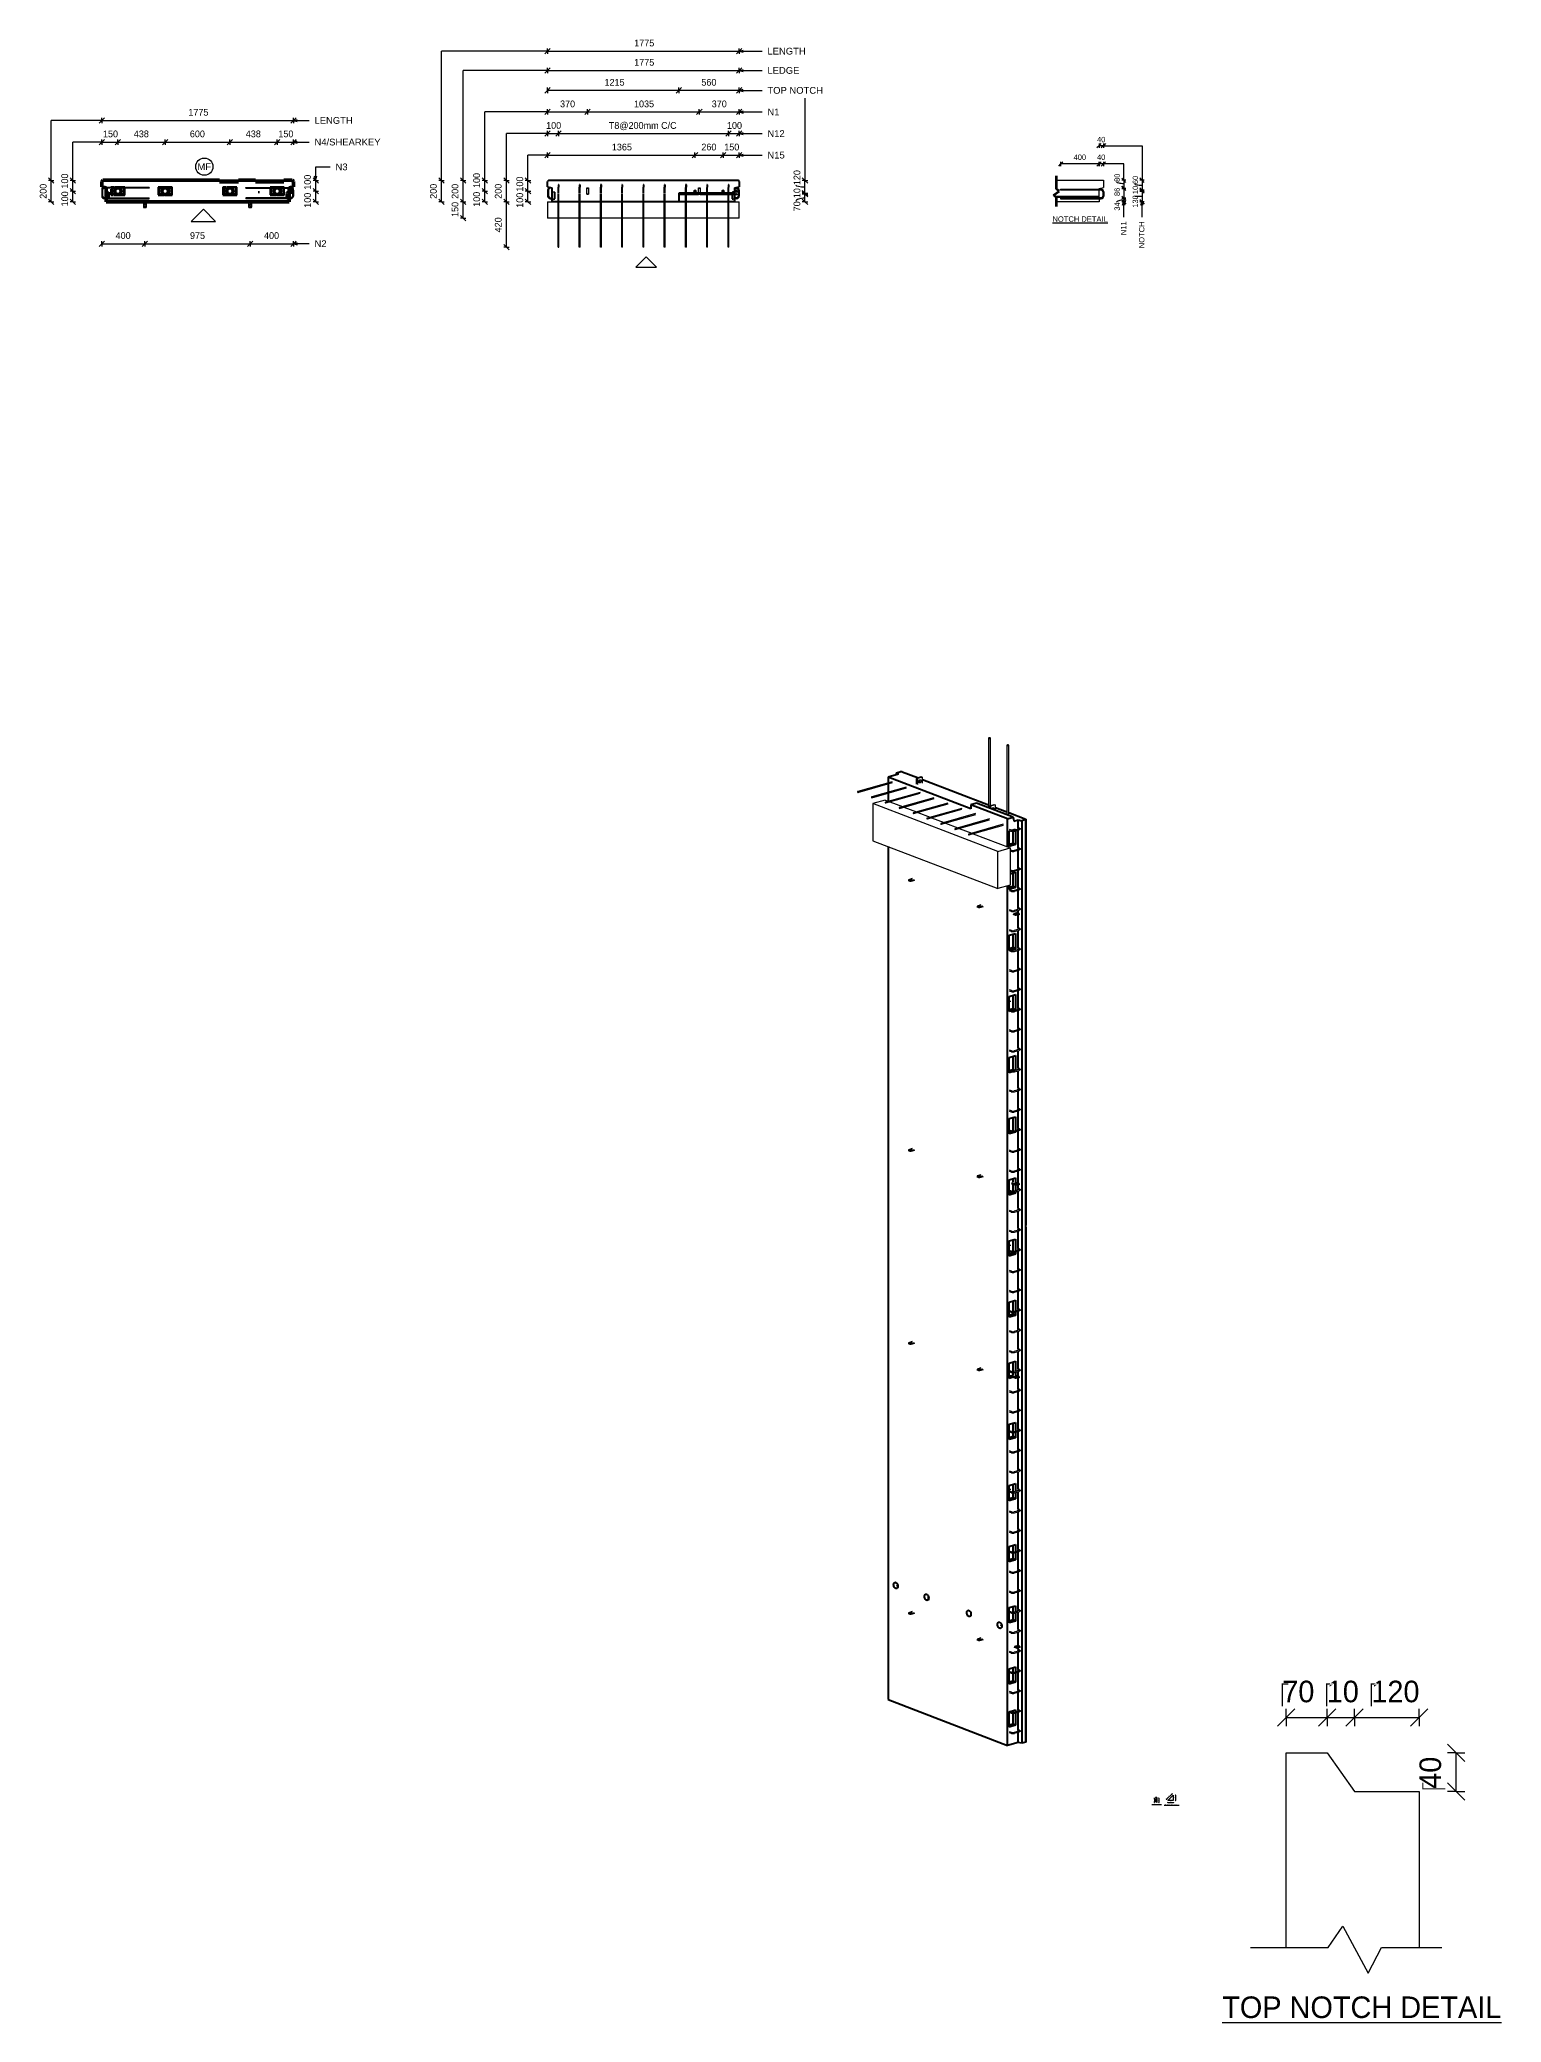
# Model space of a CAD drawing. Header units: millimetres. Extents: x -6666 to 6873, y 1067 to 19439.
import ezdxf

# ---------------------------------------------------------------- set-up
doc = ezdxf.new("R2010")
doc.units = ezdxf.units.MM
doc.linetypes.add('Dash', pattern=[6.36, 3.18, -3.18])
for name, color, linetype, lineweight in [('A-ANNO-DIMS', 211, 'Continuous', 9), ('A-ANNO-DIMS-2', 211, 'Continuous', 9), ('A-ANNO-DIMS-25', 211, 'Continuous', 9), ('A-ANNO-DIMS-3', 211, 'Continuous', 9), ('A-ANNO-DIMS-80', 211, 'Continuous', 9), ('A-DETL', 90, 'Continuous', 18), ('A-DETL-THIN', 151, 'Continuous', 18), ('A-GENM', 13, 'Continuous', 18), ('A-WALL', 113, 'Continuous', 25), ('A-WALL-HDLN', 110, 'Dash', 25), ('G-ANNO-TEXT', 231, 'Continuous', 9), ('S-BEAM', 12, 'Continuous', 18), ('S-BEAM-HDLN', 1, 'Dash', 18), ('S-RBAR', 171, 'Continuous', 18)]:
    doc.layers.add(name, color=color, linetype=linetype, lineweight=lineweight)
doc.styles.add('Arial', font='arial.ttf', dxfattribs={"height": 62.5})
doc.styles.add('Arial_1', font='arial.ttf', dxfattribs={"height": 50})
doc.styles.add('Arial_2', font='arial.ttf', dxfattribs={"height": 5})
doc.styles.add('Arial_3', font='arial.ttf', dxfattribs={"height": 7.5})
doc.styles.add('Nirmala UI Semilight', font='NirmalaS.ttf', dxfattribs={"height": 62.5})
doc.styles.add('Nirmala UI Semilight_1', font='NirmalaS.ttf', dxfattribs={"height": 50})
doc.styles.add('Nirmala UI Semilight_2', font='NirmalaS.ttf', dxfattribs={"height": 5})
doc.styles.add('Nirmala UI Semilight_3', font='NirmalaS.ttf', dxfattribs={"height": 7.5})
doc.styles.add('Nirmala UI Semilight_4', font='NirmalaS.ttf', dxfattribs={"height": 200})
doc.styles.add('Nirmala UI Semilight_5', font='NirmalaS.ttf', dxfattribs={"height": 200})
doc.dimstyles.new('Arrow_Filled_-_2_5_NI_UI', dxfattribs={"dimscale": 304.8, "dimtxt": 65.460247, "dimasz": 0.164042, "dimexe": 0.082021, "dimexo": 0.0625, "dimgap": 0.082021, "dimtad": 1, "dimdec": 4, "dimzin": 0, "dimdsep": 46, "dimtxsty": 'Nirmala UI Semilight', "dimblk1": 'OBLIQUE', "dimblk2": 'OBLIQUE', "dimsah": 1, "dimcen": 0.09, "dimazin": 0, "dimtfac": 1, "dimtdec": 4, "dimtix": 1, "dimtmove": 0, "dimatfit": 3, "dimfxl": 0.082021, "dimfxlon": 1, "dimtvp": 1, "dimtolj": 1, "dimtzin": 0, "dimarcsym": 2})
doc.dimstyles.new('Arrow_Filled_-_2_5_NI_UI_1', dxfattribs={"dimscale": 304.8, "dimtxt": 65.460247, "dimasz": 0.164042, "dimexe": 0.082021, "dimexo": 0.0625, "dimgap": 0.082021, "dimtad": 1, "dimdec": 4, "dimzin": 0, "dimdsep": 46, "dimtxsty": 'Nirmala UI Semilight', "dimblk1": 'OBLIQUE', "dimblk2": 'OBLIQUE', "dimsah": 1, "dimcen": 0.09, "dimazin": 0, "dimtfac": 1, "dimtdec": 4, "dimtix": 1, "dimtmove": 2, "dimatfit": 3, "dimfxl": 0.082021, "dimfxlon": 1, "dimtvp": 1, "dimtolj": 1, "dimtzin": 0, "dimarcsym": 2})
doc.dimstyles.new('Arrow_Filled_-_2_5_NI_UI_2', dxfattribs={"dimscale": 304.8, "dimtxt": 65.460247, "dimasz": 0.164042, "dimexe": 0.082021, "dimexo": 0.0625, "dimgap": 0.082021, "dimtad": 1, "dimdec": 4, "dimzin": 0, "dimdsep": 46, "dimtxsty": 'Nirmala UI Semilight', "dimblk1": 'OBLIQUE', "dimblk2": 'OBLIQUE', "dimsah": 1, "dimcen": 0.09, "dimazin": 0, "dimtfac": 1, "dimtdec": 4, "dimtix": 1, "dimtmove": 1, "dimatfit": 3, "dimfxl": 0.082021, "dimfxlon": 1, "dimtvp": 1, "dimtolj": 1, "dimtzin": 0, "dimarcsym": 2})
doc.dimstyles.new('Arrow_Filled_-_2_5_NI_UI_3', dxfattribs={"dimscale": 304.8, "dimtxt": 5.23682, "dimasz": 0.013123, "dimexe": 0.006562, "dimexo": 0.0625, "dimgap": 0.006562, "dimtad": 1, "dimdec": 4, "dimzin": 0, "dimdsep": 46, "dimtxsty": 'Nirmala UI Semilight_2', "dimblk1": 'OBLIQUE', "dimblk2": 'OBLIQUE', "dimsah": 1, "dimcen": 0.09, "dimazin": 0, "dimtfac": 1, "dimtdec": 4, "dimtix": 1, "dimtmove": 0, "dimatfit": 3, "dimfxl": 0.006562, "dimfxlon": 1, "dimtvp": 1, "dimtolj": 1, "dimtzin": 0, "dimarcsym": 2})
doc.dimstyles.new('Arrow_Filled_-_2_5_NI_UI_4', dxfattribs={"dimscale": 304.8, "dimtxt": 7.85523, "dimasz": 0.019685, "dimexe": 0.009843, "dimexo": 0.0625, "dimgap": 0.009843, "dimtad": 1, "dimdec": 4, "dimzin": 0, "dimdsep": 46, "dimtxsty": 'Nirmala UI Semilight_3', "dimblk1": 'OBLIQUE', "dimblk2": 'OBLIQUE', "dimsah": 1, "dimcen": 0.09, "dimazin": 0, "dimtfac": 1, "dimtdec": 4, "dimtix": 1, "dimtmove": 0, "dimatfit": 3, "dimfxl": 0.009843, "dimfxlon": 1, "dimtvp": 1, "dimtolj": 1, "dimtzin": 0, "dimarcsym": 2})
doc.dimstyles.new('Arrow_Filled_-_2_5_NI_UI_5', dxfattribs={"dimscale": 304.8, "dimtxt": 209.472789, "dimasz": 0.524934, "dimexe": 0.262467, "dimexo": 0.0625, "dimgap": 0.262467, "dimtad": 1, "dimdec": 4, "dimzin": 0, "dimdsep": 46, "dimtxsty": 'Nirmala UI Semilight_4', "dimblk1": 'OBLIQUE', "dimblk2": 'OBLIQUE', "dimsah": 1, "dimcen": 0.09, "dimazin": 0, "dimtfac": 1, "dimtdec": 4, "dimtix": 1, "dimtmove": 2, "dimatfit": 3, "dimfxl": 0.262467, "dimfxlon": 1, "dimtvp": 1, "dimtolj": 1, "dimtzin": 0, "dimarcsym": 2})
doc.dimstyles.new('Arrow_Filled_-_2_5_NI_UI_6', dxfattribs={"dimscale": 304.8, "dimtxt": 209.472789, "dimasz": 0.524934, "dimexe": 0.262467, "dimexo": 0.0625, "dimgap": 0.262467, "dimtad": 1, "dimdec": 4, "dimzin": 0, "dimdsep": 46, "dimtxsty": 'Nirmala UI Semilight_4', "dimblk1": 'OBLIQUE', "dimblk2": 'OBLIQUE', "dimsah": 1, "dimcen": 0.09, "dimazin": 0, "dimtfac": 1, "dimtdec": 4, "dimtix": 1, "dimtmove": 0, "dimatfit": 3, "dimfxl": 0.262467, "dimfxlon": 1, "dimtvp": 1, "dimtolj": 1, "dimtzin": 0, "dimarcsym": 2})

msp = doc.modelspace()

# ---------------------------------------------------------------- texts
at = {"layer": 'G-ANNO-TEXT', "color": 7, "attachment_point": 1}
for s, insert, char_height, width, style in [('LENGTH', (75.16563, 19363.51167), 62.5, 428.9028125, 'Arial'), ('LEDGE', (75.16563, 19185.05376), 62.5, 356.7509375, 'Arial'), ('TOP NOTCH', (75.16563, 19000.05376), 62.5, 625.31625, 'Arial'), ('N1', (75.16563, 18800.05376), 62.5, 134.2826563, 'Arial'), ('LENGTH', (-4120.34089, 18721.55191), 62.5, 428.9028125, 'Arial'), ('N12', (75.16563, 18600.05376), 62.5, 192.405, 'Arial'), ('N4/SHEARKEY', (-4120.34089, 18521.25345), 62.5, 737.5525, 'Arial'), ('N15', (75.16563, 18400.05376), 62.5, 192.405, 'Arial'), ('400', (2911.44538, 18374.43991), 50, 136.286875, 'Nirmala UI Semilight_1'), ('40', (3128.01229, 18537.9943), 50, 91.392375, 'Nirmala UI Semilight_1'), ('40', (3128.01229, 18374.43991), 50, 91.392375, 'Nirmala UI Semilight_1'), ('MF', (-5204.6884, 18293.01787), 62.5, 150.3164062, 'Arial'), ('N3', (-3925.84891, 18291.14277), 62.5, 134.2826563, 'Arial'), ('\\LNOTCH DETAIL', (2715.65164, 17801.32875), 50, 622.1095, 'Arial_1'), ('N2', (-4120.34089, 17579.8678), 62.5, 134.2826563, 'Arial'), ('\\LTYPICAL GROOVE DETAIL', (3637.32572, 3090.65698), 5, 106.784775, 'Arial_2'), ('\\LTYPICAL CHAMFER DETAIL', (3750.84879, 3087.48198), 7.5, 166.9113375, 'Arial_3'), ('\\LTOP NOTCH DETAIL', (4287.75941, 1307.16895), 200, 2975.864, 'Nirmala UI Semilight_5')]:
    msp.add_mtext(s, dxfattribs=dict(at, insert=insert, char_height=char_height, width=width, style=style))
at = {"layer": 'G-ANNO-TEXT', "color": 7, "char_height": 50, "attachment_point": 1, "rotation": 90}
for s, insert, width, style in [('80', (3289.58754, 18120.89979), 89.789, 'Nirmala UI Semilight_1'), ('86', (3289.58754, 17989.83049), 89.789, 'Nirmala UI Semilight_1'), ('60', (3457.93034, 18100.51088), 89.789, 'Nirmala UI Semilight_1'), ('10', (3457.93034, 18008.05743), 76.962, 'Nirmala UI Semilight_1'), ('34', (3289.58754, 17854.64001), 91.392375, 'Nirmala UI Semilight_1'), ('130', (3457.93034, 17881.70469), 121.8565, 'Nirmala UI Semilight_1'), ('N11', (3348.81892, 17627.56958), 153.924, 'Arial_1'), ('NOTCH', (3517.16172, 17505.96958), 301.4345, 'Arial_1')]:
    msp.add_mtext(s, dxfattribs=dict(at, insert=insert, width=width, style=style))

# ---------------------------------------------------------------- blocks, each defined once
blk = doc.blocks.new('RR spread anchor face based - RR-SA-2_5-150-1726819-Elevation Top')
at = {"layer": 'A-GENM'}
for p, q in [((-5706, 17935), (-5706, 17890)), ((-5706, 17890), (-5704, 17885)), ((-5704, 17885), (-5679, 17885)), ((-5698, 17901), (-5698, 17907)), ((-5684, 17907), (-5684, 17901)), ((-5679, 17885), (-5676, 17890)), ((-5676, 17890), (-5676, 17935))]:
    blk.add_line(p, q, dxfattribs=at)
for centre, start, end in [((-5691, 17907), 0, 180), ((-5691, 17901), 180, 0)]:
    blk.add_arc(centre, 7, start, end, dxfattribs=at)
blk = doc.blocks.new('RR spread anchor face based - RR-SA-4_0-320-1726835-Elevation Top')
at = {"layer": 'A-GENM'}
for p, q in [((-4636, 18035), (-4636, 18015)), ((-4635, 18035), (-4636, 18035)), ((-4636, 18015), (-4635, 18015)), ((-4635, 18015), (-4635, 18035)), ((-4444, 18055), (-4488, 18055)), ((-4488, 18015), (-4444, 18015)), ((-4328, 18055), (-4356, 18055)), ((-4356, 18015), (-4324, 18015)), ((-4342, 18044), (-4338, 18044)), ((-4338, 18026), (-4342, 18026)), ((-4316, 18053), (-4318, 18054)), ((-4316, 18046), (-4316, 18053))]:
    blk.add_line(p, q, dxfattribs=at)
for centre, start, end in [((-4342, 18035), 90, 270), ((-4338, 18035), 270, 90)]:
    blk.add_arc(centre, 9, start, end, dxfattribs=at)
blk = doc.blocks.new('RR spread anchor face based - RR-SA-4_0-320-1726835-Elevation Top1')
at = {"layer": 'A-GENM'}
for p, q in [((-4324, 18045), (-4356, 18045)), ((-4356, 18005), (-4324, 18005)), ((-4342, 18034), (-4338, 18034)), ((-4338, 18016), (-4342, 18016))]:
    blk.add_line(p, q, dxfattribs=at)
for centre, start, end in [((-4342, 18025), 90, 270), ((-4338, 18025), 270, 90)]:
    blk.add_arc(centre, 9, start, end, dxfattribs=at)
blk = doc.blocks.new('RR spread anchor face based - RR-SA-7_5-260-1726841-Elevation Top1')
at = {"layer": 'A-GENM'}
for p, q in [((-5729, 18063), (-5729, 18066)), ((-5729, 18066), (-5713, 18066)), ((-5729, 18008), (-5729, 18063)), ((-5729, 18063), (-5713, 18063)), ((-5729, 18006), (-5729, 18008)), ((-5729, 18008), (-5713, 18008)), ((-5713, 18006), (-5729, 18006)), ((-5713, 18066), (-5713, 18063)), ((-5713, 18063), (-5713, 18008)), ((-5713, 18008), (-5713, 18006))]:
    blk.add_line(p, q, dxfattribs=at)
blk = doc.blocks.new('Rebar Bar - Part 1375585861-431004-3D Ortho')
at = {"layer": 'S-RBAR'}
blk.add_line((10690, 4760), (10690, 4740), dxfattribs=at)
blk = doc.blocks.new('Rebar Bar - Part 1375585861-V1-3D Ortho')
at = {"layer": 'S-RBAR'}
blk.add_line((10014, 5007), (10014, 5018), dxfattribs=at)
blk = doc.blocks.new('Rebar Bar - Part 776176355-431004-3D Ortho')
at = {"layer": 'S-RBAR'}
for points in [[(9708, 5118, 0), (9708, 5118, 0), (9708, 5118, 0), (9708, 5118, 0), (9708, 5118, 0), (9708, 5118, 0)], [(9708, 5118, 0), (9708, 5118, 0), (9708, 5118, 0)]]:
    blk.add_polyline3d(points, dxfattribs=at)
blk = doc.blocks.new('Rebar Bar - Part 1527173611-431004-3D Ortho')
at = {"layer": 'S-RBAR'}
for p, q in [((9733, 5107), (9721, 5111)), ((9722, 5102), (9731, 5099)), ((10018, 4998), (10007, 5002)), ((10008, 4993), (10017, 4989))]:
    blk.add_line(p, q, dxfattribs=at)
blk = doc.blocks.new('Rebar Bar - Part 776176355-V2-3D Ortho')
at = {"layer": 'S-RBAR'}
blk.add_polyline3d([(10774, 10528, 0), (10775, 10529, 0), (10777, 10529, 0), (10778, 10529, 0), (10779, 10530, 0), (10779, 10530, 0)], dxfattribs=at)
blk = doc.blocks.new('Rebar Bar - Part 1527173611-V3-3D Ortho')
at = {"layer": 'S-RBAR'}
for p, q in [((10695, 4738), (10684, 4743)), ((10685, 4733), (10694, 4730))]:
    blk.add_line(p, q, dxfattribs=at)
blk = doc.blocks.new('RR spread anchor face based - RR-SA-2_5-150-1726819-3D Ortho')
at = {"layer": 'A-GENM'}
for p, q in [((9832, 11655), (9830, 11653)), ((9830, 11653), (9847, 11647)), ((9830, 11653), (9830, 11644)), ((9847, 11638), (9830, 11644)), ((9866, 11665), (9832, 11655)), ((9846, 11655), (9850, 11656)), ((9847, 11647), (9852, 11647)), ((9847, 11647), (9847, 11638)), ((9852, 11638), (9847, 11638)), ((9852, 11647), (9886, 11657)), ((9886, 11648), (9852, 11638)), ((9852, 11647), (9852, 11638)), ((9859, 11653), (9855, 11652))]:
    blk.add_line(p, q, dxfattribs=at)
for points in [[(9855, 11652, 0), (9853, 11651, 0), (9851, 11651, 0), (9850, 11651, 0), (9848, 11651, 0), (9846, 11652, 0), (9845, 11652, 0), (9844, 11652, 0), (9843, 11653, 0), (9843, 11654, 0), (9844, 11654, 0), (9844, 11655, 0), (9846, 11655, 0)], [(9850, 11656, 0), (9852, 11657, 0), (9853, 11657, 0), (9855, 11657, 0), (9857, 11657, 0), (9859, 11657, 0), (9860, 11656, 0), (9861, 11656, 0), (9862, 11655, 0)], [(9862, 11655, 0), (9861, 11654, 0), (9860, 11653, 0), (9859, 11653, 0)]]:
    blk.add_polyline3d(points, dxfattribs=at)
blk = doc.blocks.new('Rebar Bar - Part 3166313199-431004-3D Ortho')
at = {"layer": 'S-RBAR'}
for p, q in [((10838, 12133), (10855, 12126)), ((10858, 12134), (10841, 12140))]:
    blk.add_line(p, q, dxfattribs=at)
blk = doc.blocks.new('Rebar Bar - Part 2227165887-431004-3D Ortho')
at = {"layer": 'S-RBAR'}
for points in [[(10857, 12126, 0), (10857, 12126, 0), (10857, 12126, 0), (10857, 12126, 0), (10857, 12126, 0), (10857, 12126, 0), (10857, 12126, 0), (10857, 12126, 0), (10856, 12126, 0), (10856, 12125, 0), (10856, 12125, 0), (10855, 12125, 0), (10855, 12125, 0), (10854, 12125, 0), (10854, 12125, 0), (10853, 12125, 0), (10853, 12124, 0)], [(10858, 12134, 0), (10858, 12133, 0), (10859, 12133, 0), (10860, 12133, 0), (10860, 12133, 0), (10861, 12132, 0), (10861, 12132, 0), (10862, 12132, 0), (10862, 12131, 0), (10863, 12131, 0), (10863, 12130, 0), (10864, 12130, 0), (10864, 12129, 0), (10864, 12129, 0), (10865, 12128, 0), (10865, 12128, 0), (10865, 12127, 0), (10865, 12126, 0), (10865, 12125, 0), (10865, 12125, 0), (10865, 12124, 0), (10865, 12123, 0), (10865, 12123, 0), (10864, 12122, 0), (10864, 12122, 0), (10863, 12121, 0), (10863, 12121, 0), (10863, 12120, 0), (10862, 12120, 0), (10862, 12119, 0), (10861, 12119, 0), (10860, 12119, 0), (10860, 12119, 0), (10859, 12118, 0), (10859, 12118, 0), (10858, 12118, 0), (10858, 12117, 0), (10857, 12117, 0), (10856, 12117, 0), (10856, 12117, 0), (10855, 12117, 0)], [(10856, 12126, 0), (10856, 12126, 0), (10856, 12126, 0), (10855, 12126, 0), (10855, 12126, 0)], [(10857, 12125, 0), (10857, 12125, 0), (10857, 12125, 0), (10857, 12125, 0), (10857, 12125, 0), (10857, 12125, 0)]]:
    blk.add_polyline3d(points, dxfattribs=at)
blk = doc.blocks.new('Rebar Bar - Part 3195156606-431004-3D Ortho')
at = {"layer": 'S-RBAR'}
for p, q in [((10853, 12124), (10811, 12112)), ((10813, 12105), (10855, 12117))]:
    blk.add_line(p, q, dxfattribs=at)
blk = doc.blocks.new('Rebar Bar - Part 2227165887-V4-3D Ortho')
at = {"layer": 'S-RBAR'}
for points in [[(10782, 12106, 0), (10783, 12105, 0), (10784, 12105, 0), (10784, 12105, 0), (10785, 12105, 0), (10786, 12104, 0), (10786, 12104, 0), (10787, 12104, 0), (10788, 12104, 0), (10789, 12104, 0), (10789, 12104, 0), (10790, 12104, 0), (10791, 12103, 0), (10792, 12103, 0), (10793, 12103, 0), (10793, 12103, 0), (10794, 12103, 0), (10795, 12103, 0), (10796, 12103, 0), (10797, 12103, 0), (10798, 12103, 0), (10798, 12103, 0), (10799, 12103, 0), (10800, 12103, 0), (10801, 12103, 0), (10802, 12103, 0), (10803, 12103, 0), (10803, 12103, 0), (10804, 12103, 0), (10805, 12103, 0), (10806, 12103, 0), (10807, 12103, 0), (10808, 12104, 0), (10808, 12104, 0), (10809, 12104, 0), (10810, 12104, 0), (10811, 12104, 0), (10811, 12104, 0), (10812, 12104, 0), (10813, 12105, 0), (10813, 12105, 0)], [(10785, 12113, 0), (10786, 12113, 0), (10786, 12113, 0), (10786, 12113, 0), (10787, 12112, 0), (10788, 12112, 0), (10788, 12112, 0), (10789, 12112, 0), (10789, 12112, 0), (10790, 12112, 0), (10791, 12112, 0), (10791, 12111, 0), (10792, 12111, 0), (10793, 12111, 0), (10793, 12111, 0), (10794, 12111, 0), (10795, 12111, 0), (10795, 12111, 0), (10796, 12111, 0), (10797, 12111, 0), (10798, 12111, 0), (10798, 12111, 0), (10799, 12111, 0), (10800, 12111, 0), (10801, 12111, 0), (10801, 12111, 0), (10802, 12111, 0), (10803, 12111, 0), (10804, 12111, 0), (10804, 12111, 0), (10805, 12111, 0), (10806, 12111, 0), (10806, 12111, 0), (10807, 12112, 0), (10808, 12112, 0), (10808, 12112, 0), (10809, 12112, 0), (10810, 12112, 0), (10810, 12112, 0), (10811, 12112, 0), (10811, 12112, 0)]]:
    blk.add_polyline3d(points, dxfattribs=at)
blk = doc.blocks.new('Rebar Bar - Part 3131074535-431004-3D Ortho')
at = {"layer": 'S-RBAR'}
for p, q in [((10765, 12112), (10782, 12106)), ((10785, 12113), (10768, 12120))]:
    blk.add_line(p, q, dxfattribs=at)
blk = doc.blocks.new('Rebar Bar - Part 3131074535-V5-3D Ortho')
at = {"layer": 'S-RBAR'}
for p, q in [((10785, 11927), (10774, 11932)), ((10774, 11923), (10782, 11920))]:
    blk.add_line(p, q, dxfattribs=at)
blk = doc.blocks.new('Rebar Bar - Part 3131074535-V6-3D Ortho')
at = {"layer": 'S-RBAR'}
for p, q in [((10785, 10998), (10763, 11007)), ((10765, 10998), (10782, 10991))]:
    blk.add_line(p, q, dxfattribs=at)
blk = doc.blocks.new('Rebar Bar - Part 3131074535-V7-3D Ortho')
at = {"layer": 'S-RBAR'}
for p, q in [((10765, 10812), (10782, 10805)), ((10785, 10813), (10768, 10819))]:
    blk.add_line(p, q, dxfattribs=at)
blk = doc.blocks.new('Rebar Bar - Part 3131074535-V8-3D Ortho')
at = {"layer": 'S-RBAR'}
for p, q in [((10785, 10441), (10763, 10450)), ((10763, 10441), (10782, 10434))]:
    blk.add_line(p, q, dxfattribs=at)
blk = doc.blocks.new('Rebar Bar - Part 3166313199-V9-3D Ortho')
at = {"layer": 'S-RBAR'}
for p, q in [((10838, 10089), (10855, 10083)), ((10858, 10090), (10841, 10097))]:
    blk.add_line(p, q, dxfattribs=at)
blk = doc.blocks.new('Rebar Bar - Part 3131074535-V10-3D Ortho')
at = {"layer": 'S-RBAR'}
for p, q in [((10785, 9884), (10763, 9892)), ((10763, 9884), (10782, 9876))]:
    blk.add_line(p, q, dxfattribs=at)
blk = doc.blocks.new('Rebar Bar - Part 3131074535-V11-3D Ortho')
at = {"layer": 'S-RBAR'}
for p, q in [((10785, 9327), (10763, 9335)), ((10763, 9327), (10782, 9319))]:
    blk.add_line(p, q, dxfattribs=at)
blk = doc.blocks.new('Rebar Bar - Part 2227165887-V12-3D Ortho')
at = {"layer": 'S-RBAR'}
for points in [[(10857, 5068, 0), (10857, 5068, 0), (10857, 5067, 0), (10857, 5067, 0), (10857, 5067, 0), (10857, 5067, 0), (10857, 5067, 0), (10857, 5067, 0), (10856, 5067, 0), (10856, 5067, 0), (10856, 5066, 0), (10855, 5066, 0), (10855, 5066, 0), (10854, 5066, 0), (10854, 5066, 0), (10853, 5066, 0), (10853, 5066, 0)], [(10858, 5075, 0), (10858, 5075, 0), (10859, 5074, 0), (10860, 5074, 0), (10860, 5074, 0), (10861, 5073, 0), (10861, 5073, 0), (10862, 5073, 0), (10862, 5072, 0), (10863, 5072, 0), (10863, 5072, 0), (10864, 5071, 0), (10864, 5071, 0), (10864, 5070, 0), (10865, 5069, 0), (10865, 5069, 0), (10865, 5068, 0), (10865, 5067, 0), (10865, 5067, 0), (10865, 5066, 0), (10865, 5065, 0), (10865, 5064, 0), (10865, 5064, 0), (10864, 5063, 0), (10864, 5063, 0), (10863, 5062, 0), (10863, 5062, 0), (10863, 5061, 0), (10862, 5061, 0), (10862, 5061, 0), (10861, 5060, 0), (10860, 5060, 0), (10860, 5060, 0), (10859, 5059, 0), (10859, 5059, 0), (10858, 5059, 0), (10858, 5059, 0), (10857, 5058, 0), (10856, 5058, 0), (10856, 5058, 0), (10855, 5058, 0)], [(10856, 5067, 0), (10856, 5067, 0), (10856, 5067, 0), (10855, 5067, 0), (10855, 5067, 0)], [(10857, 5066, 0), (10857, 5066, 0), (10857, 5066, 0), (10857, 5066, 0), (10857, 5066, 0), (10857, 5066, 0)]]:
    blk.add_polyline3d(points, dxfattribs=at)
blk = doc.blocks.new('Rebar Bar - Part 3166313199-V13-3D Ortho')
at = {"layer": 'S-RBAR'}
for p, q in [((10838, 4888), (10855, 4882)), ((10858, 4889), (10841, 4896))]:
    blk.add_line(p, q, dxfattribs=at)
blk = doc.blocks.new('Rebar Bar - Part 3131074535-V14-3D Ortho')
at = {"layer": 'S-RBAR'}
for p, q in [((10763, 3940), (10782, 3932)), ((10785, 3940), (10768, 3946))]:
    blk.add_line(p, q, dxfattribs=at)
blk = doc.blocks.new('Rebar Bar - Part 3131074535-V15-3D Ortho')
at = {"layer": 'S-RBAR'}
for p, q in [((10765, 3753), (10782, 3746)), ((10785, 3754), (10768, 3760))]:
    blk.add_line(p, q, dxfattribs=at)
blk = doc.blocks.new('Rebar Bar - Part 813205917-431004-3D Ortho')
at = {"layer": 'S-RBAR'}
for p, q in [((10741, 12901), (10741, 12257)), ((10761, 12249), (10761, 12901))]:
    blk.add_line(p, q, dxfattribs=at)
for points in [[(10745, 12903, 0), (10743, 12903, 0), (10742, 12902, 0), (10741, 12901, 0), (10742, 12900, 0), (10742, 12899, 0), (10744, 12899, 0), (10746, 12898, 0), (10748, 12898, 0), (10751, 12897, 0), (10753, 12897, 0), (10756, 12898, 0), (10758, 12898, 0)], [(10758, 12898, 0), (10760, 12899, 0), (10761, 12900, 0), (10761, 12900, 0), (10761, 12901, 0), (10760, 12902, 0), (10759, 12903, 0), (10757, 12903, 0), (10755, 12904, 0), (10752, 12904, 0), (10750, 12904, 0), (10747, 12904, 0), (10745, 12903, 0)]]:
    blk.add_polyline3d(points, dxfattribs=at)
blk = doc.blocks.new('RR spread anchor face based - RR-SA-4_0-320-1726835-3D Ortho')
at = {"layer": 'A-GENM'}
for p, q in [((10801, 11343), (10823, 11334)), ((10823, 11323), (10801, 11332)), ((10820, 11341), (10818, 11342)), ((10823, 11334), (10828, 11334)), ((10823, 11323), (10823, 11334)), ((10828, 11322), (10823, 11323)), ((10828, 11334), (10855, 11341)), ((10828, 11334), (10828, 11322)), ((10855, 11330), (10828, 11322)), ((10854, 11343), (10831, 11352)), ((10831, 11346), (10834, 11345)), ((10855, 11341), (10854, 11343)), ((10855, 11341), (10855, 11330))]:
    blk.add_line(p, q, dxfattribs=at)
for points in [[(10818, 11342, 0), (10816, 11343, 0), (10816, 11343, 0), (10816, 11344, 0), (10816, 11345, 0), (10817, 11346, 0), (10819, 11346, 0), (10821, 11347, 0), (10823, 11347, 0), (10825, 11347, 0), (10828, 11347, 0), (10830, 11346, 0), (10831, 11346, 0)], [(10836, 11343, 0), (10836, 11342, 0), (10835, 11341, 0), (10833, 11341, 0), (10831, 11340, 0), (10829, 11340, 0), (10827, 11340, 0), (10824, 11340, 0), (10822, 11341, 0), (10820, 11341, 0)], [(10834, 11345, 0), (10835, 11344, 0), (10836, 11344, 0), (10836, 11343, 0)]]:
    blk.add_polyline3d(points, dxfattribs=at)
blk = doc.blocks.new('RR spread anchor face based - RR-SA-4_0-320-V16-3D Ortho')
at = {"layer": 'A-GENM'}
for p, q in [((10784, 8848), (10823, 8833)), ((10823, 8821), (10784, 8836)), ((10820, 8839), (10818, 8840)), ((10823, 8833), (10828, 8832)), ((10823, 8821), (10823, 8833)), ((10828, 8821), (10823, 8821)), ((10828, 8832), (10855, 8840)), ((10828, 8832), (10828, 8821)), ((10855, 8828), (10828, 8821)), ((10854, 8841), (10831, 8850)), ((10831, 8844), (10834, 8843)), ((10855, 8840), (10854, 8841)), ((10855, 8840), (10855, 8828))]:
    blk.add_line(p, q, dxfattribs=at)
for points in [[(10818, 8840, 0), (10816, 8841, 0), (10816, 8842, 0), (10816, 8843, 0), (10816, 8843, 0), (10817, 8844, 0), (10819, 8845, 0), (10821, 8845, 0), (10823, 8845, 0), (10825, 8845, 0), (10828, 8845, 0), (10830, 8845, 0), (10831, 8844, 0)], [(10836, 8841, 0), (10836, 8840, 0), (10835, 8840, 0), (10833, 8839, 0), (10831, 8839, 0), (10829, 8838, 0), (10827, 8838, 0), (10824, 8839, 0), (10822, 8839, 0), (10820, 8839, 0)], [(10834, 8843, 0), (10835, 8843, 0), (10836, 8842, 0), (10836, 8841, 0)]]:
    blk.add_polyline3d(points, dxfattribs=at)
blk = doc.blocks.new('RR spread anchor face based - RR-SA-4_0-320-V17-3D Ortho')
at = {"layer": 'A-GENM'}
for p, q in [((10787, 7058), (10823, 7044)), ((10823, 7033), (10801, 7041)), ((10820, 7051), (10818, 7052)), ((10823, 7044), (10828, 7043)), ((10823, 7033), (10823, 7044)), ((10828, 7032), (10823, 7033)), ((10828, 7043), (10855, 7051)), ((10828, 7043), (10828, 7032)), ((10855, 7039), (10828, 7032)), ((10854, 7052), (10831, 7061)), ((10831, 7055), (10834, 7054)), ((10855, 7051), (10854, 7052)), ((10855, 7051), (10855, 7039))]:
    blk.add_line(p, q, dxfattribs=at)
for points in [[(10818, 7052, 0), (10816, 7052, 0), (10816, 7053, 0), (10816, 7054, 0), (10816, 7054, 0), (10817, 7055, 0), (10819, 7056, 0), (10821, 7056, 0), (10823, 7056, 0), (10825, 7056, 0), (10828, 7056, 0), (10830, 7056, 0), (10831, 7055, 0)], [(10836, 7052, 0), (10836, 7052, 0), (10835, 7051, 0), (10833, 7050, 0), (10831, 7050, 0), (10829, 7050, 0), (10827, 7050, 0), (10824, 7050, 0), (10822, 7050, 0), (10820, 7051, 0)], [(10834, 7054, 0), (10835, 7054, 0), (10836, 7053, 0), (10836, 7052, 0)]]:
    blk.add_polyline3d(points, dxfattribs=at)
blk = doc.blocks.new('Rebar Bar - Part 1982606284-431004-3D Ortho')
at = {"layer": 'S-RBAR'}
for p, q in [((9681, 12562), (9361, 12472)), ((9363, 12464), (9683, 12555))]:
    blk.add_line(p, q, dxfattribs=at)
for points in [[(9365, 12467, 0), (9365, 12468, 0), (9365, 12469, 0), (9364, 12470, 0), (9364, 12470, 0), (9363, 12471, 0), (9362, 12471, 0), (9362, 12472, 0), (9361, 12471, 0), (9360, 12471, 0), (9360, 12470, 0), (9360, 12470, 0), (9360, 12469, 0)], [(9360, 12469, 0), (9360, 12468, 0), (9360, 12467, 0), (9360, 12466, 0), (9361, 12465, 0), (9362, 12464, 0), (9362, 12464, 0), (9363, 12464, 0), (9364, 12464, 0), (9364, 12464, 0), (9365, 12465, 0), (9365, 12466, 0), (9365, 12467, 0)]]:
    blk.add_polyline3d(points, dxfattribs=at)
blk = doc.blocks.new('Rebar Bar - Part 1982606284-V18-3D Ortho')
at = {"layer": 'S-RBAR'}
for p, q in [((9810, 12513), (9490, 12422)), ((9492, 12415), (9812, 12506))]:
    blk.add_line(p, q, dxfattribs=at)
for points in [[(9493, 12417, 0), (9493, 12418, 0), (9493, 12419, 0), (9493, 12420, 0), (9492, 12421, 0), (9491, 12422, 0), (9491, 12422, 0), (9490, 12422, 0), (9489, 12422, 0), (9489, 12422, 0), (9488, 12421, 0), (9488, 12420, 0), (9488, 12419, 0)], [(9488, 12419, 0), (9488, 12418, 0), (9488, 12417, 0), (9489, 12416, 0), (9489, 12416, 0), (9490, 12415, 0), (9491, 12415, 0), (9491, 12415, 0), (9492, 12415, 0), (9493, 12415, 0), (9493, 12416, 0), (9493, 12417, 0), (9493, 12417, 0)]]:
    blk.add_polyline3d(points, dxfattribs=at)
blk = doc.blocks.new('Rebar Bar - Part 1982606284-V19-3D Ortho')
at = {"layer": 'S-RBAR'}
for p, q in [((10066, 12415), (9747, 12324)), ((9749, 12316), (10069, 12407))]:
    blk.add_line(p, q, dxfattribs=at)
for points in [[(9750, 12319, 0), (9750, 12320, 0), (9750, 12321, 0), (9750, 12322, 0), (9749, 12323, 0), (9748, 12323, 0), (9748, 12324, 0), (9747, 12324, 0), (9746, 12324, 0), (9746, 12323, 0), (9745, 12323, 0), (9745, 12322, 0), (9745, 12321, 0)], [(9745, 12321, 0), (9745, 12320, 0), (9745, 12319, 0), (9746, 12318, 0), (9746, 12317, 0), (9747, 12317, 0), (9748, 12316, 0), (9748, 12316, 0), (9749, 12316, 0), (9750, 12317, 0), (9750, 12317, 0), (9750, 12318, 0), (9750, 12319, 0)]]:
    blk.add_polyline3d(points, dxfattribs=at)
blk = doc.blocks.new('Rebar Bar - Part 1982606284-V20-3D Ortho')
at = {"layer": 'S-RBAR'}
for p, q in [((10452, 12267), (10132, 12176)), ((10134, 12169), (10454, 12259))]:
    blk.add_line(p, q, dxfattribs=at)
for points in [[(10136, 12171, 0), (10136, 12172, 0), (10135, 12173, 0), (10135, 12174, 0), (10134, 12175, 0), (10134, 12176, 0), (10133, 12176, 0), (10132, 12176, 0), (10132, 12176, 0), (10131, 12176, 0), (10131, 12175, 0), (10131, 12174, 0), (10131, 12173, 0)], [(10131, 12173, 0), (10131, 12172, 0), (10131, 12171, 0), (10131, 12170, 0), (10132, 12170, 0), (10132, 12169, 0), (10133, 12169, 0), (10134, 12168, 0), (10134, 12169, 0), (10135, 12169, 0), (10135, 12170, 0), (10136, 12170, 0), (10136, 12171, 0)]]:
    blk.add_polyline3d(points, dxfattribs=at)
blk = doc.blocks.new('Rebar Bar - Part 3145980499-431004-3D Ortho')
at = {"layer": 'S-RBAR'}
for p, q in [((10572, 12966), (10572, 12322)), ((10592, 12343), (10592, 12966))]:
    blk.add_line(p, q, dxfattribs=at)
for points in [[(10575, 12968, 0), (10574, 12968, 0), (10572, 12967, 0), (10572, 12966, 0), (10572, 12965, 0), (10573, 12964, 0), (10574, 12964, 0), (10576, 12963, 0), (10578, 12963, 0), (10581, 12962, 0), (10584, 12962, 0), (10586, 12963, 0), (10588, 12963, 0)], [(10588, 12963, 0), (10590, 12964, 0), (10591, 12965, 0), (10592, 12965, 0), (10592, 12966, 0), (10591, 12967, 0), (10589, 12968, 0), (10587, 12968, 0), (10585, 12969, 0), (10583, 12969, 0), (10580, 12969, 0), (10577, 12969, 0), (10575, 12968, 0)]]:
    blk.add_polyline3d(points, dxfattribs=at)
blk = doc.blocks.new('RR spread anchor face based - RR-SA-7_5-260-1726841-3D Ortho')
at = {"layer": 'A-GENM'}
for p, q in [((9905, 12593), (9907, 12598)), ((9905, 12540), (9905, 12593)), ((9915, 12589), (9905, 12593)), ((9907, 12598), (9948, 12610)), ((9907, 12598), (9917, 12594)), ((9917, 12594), (9915, 12589)), ((9915, 12589), (9915, 12536)), ((9959, 12606), (9917, 12594)), ((9928, 12562), (9928, 12566)), ((9937, 12572), (9937, 12576)), ((9948, 12610), (9959, 12606)), ((9948, 12572), (9948, 12568)), ((9961, 12602), (9959, 12606)), ((9961, 12549), (9961, 12602))]:
    blk.add_line(p, q, dxfattribs=at)
for points in [[(9928, 12566, 0), (9928, 12569, 0), (9929, 12572, 0), (9931, 12575, 0), (9933, 12578, 0), (9935, 12580, 0), (9938, 12581, 0), (9940, 12581, 0), (9943, 12581, 0), (9945, 12579, 0), (9946, 12577, 0), (9947, 12575, 0), (9948, 12572, 0)], [(9933, 12553, 0), (9931, 12554, 0), (9929, 12556, 0), (9928, 12559, 0), (9928, 12562, 0)], [(9929, 12557, 0), (9930, 12558, 0), (9932, 12560, 0), (9934, 12562, 0), (9936, 12565, 0), (9937, 12568, 0), (9937, 12572, 0)], [(9948, 12568, 0), (9947, 12564, 0), (9946, 12561, 0), (9945, 12558, 0), (9943, 12556, 0), (9940, 12554, 0), (9938, 12553, 0), (9935, 12552, 0), (9933, 12553, 0)], [(9937, 12576, 0), (9937, 12579, 0), (9936, 12580, 0)]]:
    blk.add_polyline3d(points, dxfattribs=at)
blk = doc.blocks.new('RR spread anchor face based - RR-SA-7_5-260-V21-3D Ortho')
at = {"layer": 'A-GENM'}
for p, q in [((10580, 12334), (10582, 12340)), ((10580, 12319), (10580, 12334)), ((10590, 12330), (10580, 12334)), ((10582, 12340), (10624, 12352)), ((10582, 12340), (10592, 12336)), ((10592, 12336), (10590, 12330)), ((10590, 12330), (10590, 12315)), ((10634, 12348), (10592, 12336)), ((10613, 12313), (10613, 12317)), ((10623, 12313), (10623, 12309)), ((10624, 12352), (10634, 12348)), ((10636, 12343), (10634, 12348)), ((10636, 12297), (10636, 12343))]:
    blk.add_line(p, q, dxfattribs=at)
for points in [[(10604, 12310, 0), (10604, 12310, 0), (10605, 12314, 0), (10606, 12317, 0), (10608, 12319, 0), (10611, 12321, 0), (10613, 12322, 0), (10616, 12323, 0), (10618, 12322, 0), (10620, 12321, 0), (10622, 12319, 0), (10623, 12316, 0), (10623, 12313, 0)], [(10611, 12307, 0), (10612, 12310, 0), (10613, 12313, 0)], [(10613, 12317, 0), (10612, 12320, 0), (10612, 12322, 0)], [(10623, 12309, 0), (10623, 12306, 0), (10622, 12303, 0)]]:
    blk.add_polyline3d(points, dxfattribs=at)
blk = doc.blocks.new('DIMBLOCK1-Elevation Top')
at = {"layer": 'A-ANNO-DIMS-25'}
for p, q in [((-6091, 18690), (-6116, 18665)), ((-6091, 18690), (-6066, 18715)), ((-6091, 18690), (-6091, 18715)), ((-6091, 18690), (-4316, 18690)), ((-6091, 18690), (-6091, 18665)), ((-4316, 18690), (-4341, 18665)), ((-4316, 18690), (-4291, 18715)), ((-4316, 18690), (-4316, 18715)), ((-4316, 18690), (-4316, 18665))]:
    blk.add_line(p, q, dxfattribs=at)
at = {"layer": 'A-ANNO-DIMS-25', "color": 0, "insert": (-5289, 18797), "char_height": 62.5, "width": 205.66, "attachment_point": 1, "line_spacing_factor": 1.142579, "style": 'Nirmala UI Semilight'}
blk.add_mtext('1775', dxfattribs=at)
blk = doc.blocks.new('_Oblique')
at = {"color": 0, "linetype": 'ByBlock', "lineweight": -2}
blk.add_line((-0.5, -0.5), (0.5, 0.5), dxfattribs=at)
blk = doc.blocks.new('DIMBLOCK2-Elevation Top')
at = {"layer": 'A-ANNO-DIMS-25'}
for p, q in [((-6091, 18490), (-6116, 18465)), ((-6091, 18490), (-6066, 18515)), ((-6091, 18490), (-6091, 18515)), ((-6091, 18490), (-5941, 18490)), ((-6091, 18490), (-6091, 18465)), ((-5941, 18490), (-5966, 18465)), ((-5941, 18490), (-5916, 18515)), ((-5941, 18490), (-5941, 18515)), ((-5941, 18490), (-5941, 18465))]:
    blk.add_line(p, q, dxfattribs=at)
at = {"layer": 'A-ANNO-DIMS-25', "color": 0, "insert": (-6080, 18597), "char_height": 62.5, "width": 154.25, "attachment_point": 1, "line_spacing_factor": 1.142579, "style": 'Nirmala UI Semilight'}
blk.add_mtext('150', dxfattribs=at)
blk = doc.blocks.new('DIMBLOCK3-Elevation Top')
at = {"layer": 'A-ANNO-DIMS-25'}
for p, q in [((-5941, 18490), (-5966, 18465)), ((-5941, 18490), (-5916, 18515)), ((-5941, 18490), (-5941, 18515)), ((-5941, 18490), (-5504, 18490)), ((-5941, 18490), (-5941, 18465)), ((-5504, 18490), (-5529, 18465)), ((-5504, 18490), (-5479, 18515)), ((-5504, 18490), (-5504, 18515)), ((-5504, 18490), (-5504, 18465))]:
    blk.add_line(p, q, dxfattribs=at)
at = {"layer": 'A-ANNO-DIMS-25', "color": 0, "insert": (-5794, 18597), "char_height": 62.5, "width": 172.82, "attachment_point": 1, "line_spacing_factor": 1.142579, "style": 'Nirmala UI Semilight'}
blk.add_mtext('438', dxfattribs=at)
blk = doc.blocks.new('DIMBLOCK4-Elevation Top')
at = {"layer": 'A-ANNO-DIMS-25'}
for p, q in [((-5504, 18490), (-5529, 18465)), ((-5504, 18490), (-5479, 18515)), ((-5504, 18490), (-5504, 18515)), ((-5504, 18490), (-4904, 18490)), ((-5504, 18490), (-5504, 18465)), ((-4904, 18490), (-4929, 18465)), ((-4904, 18490), (-4879, 18515)), ((-4904, 18490), (-4904, 18515)), ((-4904, 18490), (-4904, 18465))]:
    blk.add_line(p, q, dxfattribs=at)
at = {"layer": 'A-ANNO-DIMS-25', "color": 0, "insert": (-5275, 18597), "char_height": 62.5, "width": 171.39, "attachment_point": 1, "line_spacing_factor": 1.142579, "style": 'Nirmala UI Semilight'}
blk.add_mtext('600', dxfattribs=at)
blk = doc.blocks.new('DIMBLOCK5-Elevation Top')
at = {"layer": 'A-ANNO-DIMS-25'}
for p, q in [((-4904, 18490), (-4929, 18465)), ((-4904, 18490), (-4879, 18515)), ((-4904, 18490), (-4904, 18515)), ((-4904, 18490), (-4466, 18490)), ((-4904, 18490), (-4904, 18465)), ((-4466, 18490), (-4491, 18465)), ((-4466, 18490), (-4441, 18515)), ((-4466, 18490), (-4466, 18515)), ((-4466, 18490), (-4466, 18465))]:
    blk.add_line(p, q, dxfattribs=at)
at = {"layer": 'A-ANNO-DIMS-25', "color": 0, "insert": (-4757, 18597), "char_height": 62.5, "width": 172.82, "attachment_point": 1, "line_spacing_factor": 1.142579, "style": 'Nirmala UI Semilight'}
blk.add_mtext('438', dxfattribs=at)
blk = doc.blocks.new('DIMBLOCK6-Elevation Top')
at = {"layer": 'A-ANNO-DIMS-25'}
for p, q in [((-4466, 18490), (-4491, 18465)), ((-4466, 18490), (-4441, 18515)), ((-4466, 18490), (-4466, 18515)), ((-4466, 18490), (-4316, 18490)), ((-4466, 18490), (-4466, 18465)), ((-4316, 18490), (-4341, 18465)), ((-4316, 18490), (-4291, 18515)), ((-4316, 18490), (-4316, 18515)), ((-4316, 18490), (-4316, 18465))]:
    blk.add_line(p, q, dxfattribs=at)
at = {"layer": 'A-ANNO-DIMS-25', "color": 0, "insert": (-4455, 18597), "char_height": 62.5, "width": 154.25, "attachment_point": 1, "line_spacing_factor": 1.142579, "style": 'Nirmala UI Semilight'}
blk.add_mtext('150', dxfattribs=at)
blk = doc.blocks.new('DIMBLOCK7-Elevation Top')
at = {"layer": 'A-ANNO-DIMS-25'}
for p, q in [((-6091, 17548), (-6116, 17523)), ((-6091, 17548), (-6066, 17573)), ((-6091, 17548), (-6091, 17573)), ((-6091, 17548), (-5691, 17548)), ((-6091, 17548), (-6091, 17523)), ((-5691, 17548), (-5716, 17523)), ((-5691, 17548), (-5666, 17573)), ((-5691, 17548), (-5691, 17573)), ((-5691, 17548), (-5691, 17523))]:
    blk.add_line(p, q, dxfattribs=at)
at = {"layer": 'A-ANNO-DIMS-25', "color": 0, "insert": (-5963, 17655), "char_height": 62.5, "width": 172.82, "attachment_point": 1, "line_spacing_factor": 1.142579, "style": 'Nirmala UI Semilight'}
blk.add_mtext('400', dxfattribs=at)
blk = doc.blocks.new('DIMBLOCK8-Elevation Top')
at = {"layer": 'A-ANNO-DIMS-25'}
for p, q in [((-5691, 17548), (-5716, 17523)), ((-5691, 17548), (-5666, 17573)), ((-5691, 17548), (-5691, 17573)), ((-5691, 17548), (-4716, 17548)), ((-5691, 17548), (-5691, 17523)), ((-4716, 17548), (-4741, 17523)), ((-4716, 17548), (-4691, 17573)), ((-4716, 17548), (-4716, 17573)), ((-4716, 17548), (-4716, 17523))]:
    blk.add_line(p, q, dxfattribs=at)
at = {"layer": 'A-ANNO-DIMS-25', "color": 0, "insert": (-5274, 17655), "char_height": 62.5, "width": 168.53, "attachment_point": 1, "line_spacing_factor": 1.142579, "style": 'Nirmala UI Semilight'}
blk.add_mtext('975', dxfattribs=at)
blk = doc.blocks.new('DIMBLOCK9-Elevation Top')
at = {"layer": 'A-ANNO-DIMS-25'}
for p, q in [((-4716, 17548), (-4741, 17523)), ((-4716, 17548), (-4691, 17573)), ((-4716, 17548), (-4716, 17573)), ((-4716, 17548), (-4316, 17548)), ((-4716, 17548), (-4716, 17523)), ((-4316, 17548), (-4341, 17523)), ((-4316, 17548), (-4291, 17573)), ((-4316, 17548), (-4316, 17573)), ((-4316, 17548), (-4316, 17523))]:
    blk.add_line(p, q, dxfattribs=at)
at = {"layer": 'A-ANNO-DIMS-25', "color": 0, "insert": (-4588, 17655), "char_height": 62.5, "width": 172.82, "attachment_point": 1, "line_spacing_factor": 1.142579, "style": 'Nirmala UI Semilight'}
blk.add_mtext('400', dxfattribs=at)
blk = doc.blocks.new('DIMBLOCK10-Elevation Top')
at = {"layer": 'A-ANNO-DIMS-25'}
for p, q in [((-4109, 18035), (-4134, 18060)), ((-4109, 18035), (-4134, 18035)), ((-4109, 17935), (-4109, 18035)), ((-4109, 18035), (-4084, 18010)), ((-4109, 18035), (-4084, 18035)), ((-4109, 17935), (-4134, 17960)), ((-4109, 17935), (-4134, 17935)), ((-4109, 17935), (-4084, 17910)), ((-4109, 17935), (-4084, 17935))]:
    blk.add_line(p, q, dxfattribs=at)
at = {"layer": 'A-ANNO-DIMS-25', "color": 0, "insert": (-4216, 17881), "char_height": 62.5, "width": 154.25, "attachment_point": 1, "rotation": 90, "line_spacing_factor": 1.142579, "style": 'Nirmala UI Semilight'}
blk.add_mtext('100', dxfattribs=at)
blk = doc.blocks.new('DIMBLOCK11-Elevation Top')
at = {"layer": 'A-ANNO-DIMS-25'}
for p, q in [((-4109, 18135), (-4134, 18160)), ((-4109, 18135), (-4134, 18135)), ((-4109, 18035), (-4134, 18060)), ((-4109, 18035), (-4134, 18035)), ((-4109, 18035), (-4109, 18135)), ((-4109, 18135), (-4084, 18110)), ((-4109, 18135), (-4084, 18135)), ((-4109, 18035), (-4084, 18010)), ((-4109, 18035), (-4084, 18035))]:
    blk.add_line(p, q, dxfattribs=at)
at = {"layer": 'A-ANNO-DIMS-25', "color": 0, "insert": (-4216, 18048), "char_height": 62.5, "width": 154.25, "attachment_point": 1, "rotation": 90, "line_spacing_factor": 1.142579, "style": 'Nirmala UI Semilight'}
blk.add_mtext('100', dxfattribs=at)
blk = doc.blocks.new('DIMBLOCK12-Elevation Top')
at = {"layer": 'A-ANNO-DIMS-25'}
for p, q in [((-6559, 18135), (-6584, 18160)), ((-6559, 18135), (-6584, 18135)), ((-6559, 17935), (-6559, 18135)), ((-6559, 18135), (-6534, 18110)), ((-6559, 18135), (-6534, 18135)), ((-6559, 17935), (-6584, 17960)), ((-6559, 17935), (-6584, 17935)), ((-6559, 17935), (-6534, 17910)), ((-6559, 17935), (-6534, 17935))]:
    blk.add_line(p, q, dxfattribs=at)
at = {"layer": 'A-ANNO-DIMS-25', "color": 0, "insert": (-6665, 17964), "char_height": 62.5, "width": 171.39, "attachment_point": 1, "rotation": 90, "line_spacing_factor": 1.142579, "style": 'Nirmala UI Semilight'}
blk.add_mtext('200', dxfattribs=at)
blk = doc.blocks.new('DIMBLOCK13-Elevation Top')
at = {"layer": 'A-ANNO-DIMS-25'}
for p, q in [((-6359, 18035), (-6384, 18060)), ((-6359, 18035), (-6384, 18035)), ((-6359, 17935), (-6359, 18035)), ((-6359, 18035), (-6334, 18010)), ((-6359, 18035), (-6334, 18035)), ((-6359, 17935), (-6384, 17960)), ((-6359, 17935), (-6384, 17935)), ((-6359, 17935), (-6334, 17910)), ((-6359, 17935), (-6334, 17935))]:
    blk.add_line(p, q, dxfattribs=at)
at = {"layer": 'A-ANNO-DIMS-25', "color": 0, "insert": (-6465, 17894), "char_height": 62.5, "width": 154.25, "attachment_point": 1, "rotation": 90, "line_spacing_factor": 1.142579, "style": 'Nirmala UI Semilight'}
blk.add_mtext('100', dxfattribs=at)
blk = doc.blocks.new('DIMBLOCK14-Elevation Top')
at = {"layer": 'A-ANNO-DIMS-25'}
for p, q in [((-6359, 18135), (-6384, 18160)), ((-6359, 18135), (-6384, 18135)), ((-6359, 18035), (-6384, 18060)), ((-6359, 18035), (-6384, 18035)), ((-6359, 18035), (-6359, 18135)), ((-6359, 18135), (-6334, 18110)), ((-6359, 18135), (-6334, 18135)), ((-6359, 18035), (-6334, 18010)), ((-6359, 18035), (-6334, 18035))]:
    blk.add_line(p, q, dxfattribs=at)
at = {"layer": 'A-ANNO-DIMS-25', "color": 0, "insert": (-6465, 18059), "char_height": 62.5, "width": 154.25, "attachment_point": 1, "rotation": 90, "line_spacing_factor": 1.142579, "style": 'Nirmala UI Semilight'}
blk.add_mtext('100', dxfattribs=at)
blk = doc.blocks.new('DIMBLOCK15-Elevation Top1')
at = {"layer": 'A-ANNO-DIMS-25'}
for p, q in [((-1961, 19332), (-1986, 19307)), ((-1961, 19332), (-1936, 19357)), ((-1961, 19332), (-1961, 19357)), ((-1961, 19332), (-186, 19332)), ((-1961, 19332), (-1961, 19307)), ((-186, 19332), (-211, 19307)), ((-186, 19332), (-161, 19357)), ((-186, 19332), (-186, 19357)), ((-186, 19332), (-186, 19307))]:
    blk.add_line(p, q, dxfattribs=at)
at = {"layer": 'A-ANNO-DIMS-25', "color": 0, "insert": (-1159, 19439), "char_height": 62.5, "width": 205.66, "attachment_point": 1, "line_spacing_factor": 1.142579, "style": 'Nirmala UI Semilight'}
blk.add_mtext('1775', dxfattribs=at)
blk = doc.blocks.new('DIMBLOCK16-Elevation Top1')
at = {"layer": 'A-ANNO-DIMS-25'}
for p, q in [((-1961, 19154), (-1986, 19129)), ((-1961, 19154), (-1936, 19179)), ((-1961, 19154), (-1961, 19179)), ((-1961, 19154), (-186, 19154)), ((-1961, 19154), (-1961, 19129)), ((-186, 19154), (-211, 19129)), ((-186, 19154), (-161, 19179)), ((-186, 19154), (-186, 19179)), ((-186, 19154), (-186, 19129))]:
    blk.add_line(p, q, dxfattribs=at)
at = {"layer": 'A-ANNO-DIMS-25', "color": 0, "insert": (-1159, 19260), "char_height": 62.5, "width": 205.66, "attachment_point": 1, "line_spacing_factor": 1.142579, "style": 'Nirmala UI Semilight'}
blk.add_mtext('1775', dxfattribs=at)
blk = doc.blocks.new('DIMBLOCK17-Elevation Top1')
at = {"layer": 'A-ANNO-DIMS-25'}
for p, q in [((-1961, 18769), (-1986, 18744)), ((-1961, 18769), (-1936, 18794)), ((-1961, 18769), (-1961, 18794)), ((-1961, 18769), (-1591, 18769)), ((-1961, 18769), (-1961, 18744)), ((-1591, 18769), (-1616, 18744)), ((-1591, 18769), (-1566, 18794)), ((-1591, 18769), (-1591, 18794)), ((-1591, 18769), (-1591, 18744))]:
    blk.add_line(p, q, dxfattribs=at)
at = {"layer": 'A-ANNO-DIMS-25', "color": 0, "insert": (-1846, 18875), "char_height": 62.5, "width": 168.53, "attachment_point": 1, "line_spacing_factor": 1.142579, "style": 'Nirmala UI Semilight'}
blk.add_mtext('370', dxfattribs=at)
blk = doc.blocks.new('DIMBLOCK18-Elevation Top1')
at = {"layer": 'A-ANNO-DIMS-25'}
for p, q in [((-1591, 18769), (-1616, 18744)), ((-1591, 18769), (-1566, 18794)), ((-1591, 18769), (-1591, 18794)), ((-1591, 18769), (-556, 18769)), ((-1591, 18769), (-1591, 18744)), ((-556, 18769), (-581, 18744)), ((-556, 18769), (-531, 18794)), ((-556, 18769), (-556, 18794)), ((-556, 18769), (-556, 18744))]:
    blk.add_line(p, q, dxfattribs=at)
at = {"layer": 'A-ANNO-DIMS-25', "color": 0, "insert": (-1161, 18875), "char_height": 62.5, "width": 211.38, "attachment_point": 1, "line_spacing_factor": 1.142579, "style": 'Nirmala UI Semilight'}
blk.add_mtext('1035', dxfattribs=at)
blk = doc.blocks.new('DIMBLOCK19-Elevation Top1')
at = {"layer": 'A-ANNO-DIMS-25'}
for p, q in [((-556, 18769), (-581, 18744)), ((-556, 18769), (-531, 18794)), ((-556, 18769), (-556, 18794)), ((-556, 18769), (-186, 18769)), ((-556, 18769), (-556, 18744)), ((-186, 18769), (-211, 18744)), ((-186, 18769), (-161, 18794)), ((-186, 18769), (-186, 18794)), ((-186, 18769), (-186, 18744))]:
    blk.add_line(p, q, dxfattribs=at)
at = {"layer": 'A-ANNO-DIMS-25', "color": 0, "insert": (-441, 18875), "char_height": 62.5, "width": 168.53, "attachment_point": 1, "line_spacing_factor": 1.142579, "style": 'Nirmala UI Semilight'}
blk.add_mtext('370', dxfattribs=at)
blk = doc.blocks.new('DIMBLOCK20-Elevation Top1')
at = {"layer": 'A-ANNO-DIMS-25'}
for p, q in [((-1961, 18569), (-1986, 18544)), ((-1961, 18569), (-1936, 18594)), ((-1961, 18569), (-1961, 18594)), ((-1961, 18569), (-1861, 18569)), ((-1961, 18569), (-1961, 18544)), ((-1861, 18569), (-1886, 18544)), ((-1861, 18569), (-1836, 18594)), ((-1861, 18569), (-1861, 18594)), ((-1861, 18569), (-1861, 18544))]:
    blk.add_line(p, q, dxfattribs=at)
at = {"layer": 'A-ANNO-DIMS-25', "color": 0, "insert": (-1975, 18675), "char_height": 62.5, "width": 154.25, "attachment_point": 1, "line_spacing_factor": 1.142579, "style": 'Nirmala UI Semilight'}
blk.add_mtext('100', dxfattribs=at)
blk = doc.blocks.new('DIMBLOCK21-Elevation Top1')
at = {"layer": 'A-ANNO-DIMS-25'}
for p, q in [((-1861, 18569), (-1886, 18544)), ((-1861, 18569), (-1836, 18594)), ((-1861, 18569), (-1861, 18594)), ((-1861, 18569), (-286, 18569)), ((-1861, 18569), (-1861, 18544)), ((-286, 18569), (-311, 18544)), ((-286, 18569), (-261, 18594)), ((-286, 18569), (-286, 18594)), ((-286, 18569), (-286, 18544))]:
    blk.add_line(p, q, dxfattribs=at)
at = {"layer": 'A-ANNO-DIMS-25', "color": 0, "insert": (-1394, 18675), "char_height": 62.5, "width": 769.81, "attachment_point": 1, "line_spacing_factor": 1.142579, "style": 'Nirmala UI Semilight'}
blk.add_mtext('T8@200mm C/C', dxfattribs=at)
blk = doc.blocks.new('DIMBLOCK22-Elevation Top1')
at = {"layer": 'A-ANNO-DIMS-25'}
for p, q in [((-286, 18569), (-311, 18544)), ((-286, 18569), (-261, 18594)), ((-286, 18569), (-286, 18594)), ((-286, 18569), (-186, 18569)), ((-286, 18569), (-286, 18544)), ((-186, 18569), (-211, 18544)), ((-186, 18569), (-161, 18594)), ((-186, 18569), (-186, 18594)), ((-186, 18569), (-186, 18544))]:
    blk.add_line(p, q, dxfattribs=at)
at = {"layer": 'A-ANNO-DIMS-25', "color": 0, "insert": (-300, 18675), "char_height": 62.5, "width": 154.25, "attachment_point": 1, "line_spacing_factor": 1.142579, "style": 'Nirmala UI Semilight'}
blk.add_mtext('100', dxfattribs=at)
blk = doc.blocks.new('DIMBLOCK23-Elevation Top1')
at = {"layer": 'A-ANNO-DIMS-25'}
for p, q in [((-2943, 18135), (-2968, 18160)), ((-2943, 18135), (-2968, 18135)), ((-2943, 17935), (-2943, 18135)), ((-2943, 18135), (-2918, 18110)), ((-2943, 18135), (-2918, 18135)), ((-2943, 17935), (-2968, 17960)), ((-2943, 17935), (-2968, 17935)), ((-2943, 17935), (-2918, 17910)), ((-2943, 17935), (-2918, 17935))]:
    blk.add_line(p, q, dxfattribs=at)
at = {"layer": 'A-ANNO-DIMS-25', "color": 0, "insert": (-3050, 17964), "char_height": 62.5, "width": 171.39, "attachment_point": 1, "rotation": 90, "line_spacing_factor": 1.142579, "style": 'Nirmala UI Semilight'}
blk.add_mtext('200', dxfattribs=at)
blk = doc.blocks.new('DIMBLOCK24-Elevation Top1')
at = {"layer": 'A-ANNO-DIMS-25'}
for p, q in [((-2743, 17935), (-2768, 17960)), ((-2743, 17935), (-2768, 17935)), ((-2743, 17785), (-2743, 17935)), ((-2743, 17935), (-2718, 17910)), ((-2743, 17935), (-2718, 17935)), ((-2743, 17785), (-2768, 17810)), ((-2743, 17785), (-2768, 17785)), ((-2743, 17785), (-2718, 17760)), ((-2743, 17785), (-2718, 17785))]:
    blk.add_line(p, q, dxfattribs=at)
at = {"layer": 'A-ANNO-DIMS-25', "color": 0, "insert": (-2850, 17796), "char_height": 62.5, "width": 154.25, "attachment_point": 1, "rotation": 90, "line_spacing_factor": 1.142579, "style": 'Nirmala UI Semilight'}
blk.add_mtext('150', dxfattribs=at)
blk = doc.blocks.new('DIMBLOCK25-Elevation Top1')
at = {"layer": 'A-ANNO-DIMS-25'}
for p, q in [((-2743, 18135), (-2768, 18160)), ((-2743, 18135), (-2768, 18135)), ((-2743, 17935), (-2743, 18135)), ((-2743, 18135), (-2718, 18110)), ((-2743, 18135), (-2718, 18135)), ((-2743, 17935), (-2768, 17960)), ((-2743, 17935), (-2768, 17935)), ((-2743, 17935), (-2718, 17910)), ((-2743, 17935), (-2718, 17935))]:
    blk.add_line(p, q, dxfattribs=at)
at = {"layer": 'A-ANNO-DIMS-25', "color": 0, "insert": (-2850, 17964), "char_height": 62.5, "width": 171.39, "attachment_point": 1, "rotation": 90, "line_spacing_factor": 1.142579, "style": 'Nirmala UI Semilight'}
blk.add_mtext('200', dxfattribs=at)
blk = doc.blocks.new('DIMBLOCK26-Elevation Top1')
at = {"layer": 'A-ANNO-DIMS-25'}
for p, q in [((-2543, 18036), (-2568, 18061)), ((-2543, 18036), (-2568, 18036)), ((-2543, 17935), (-2543, 18036)), ((-2543, 18036), (-2518, 18011)), ((-2543, 18036), (-2518, 18036)), ((-2543, 17935), (-2568, 17960)), ((-2543, 17935), (-2568, 17935)), ((-2543, 17935), (-2518, 17910)), ((-2543, 17935), (-2518, 17935))]:
    blk.add_line(p, q, dxfattribs=at)
at = {"layer": 'A-ANNO-DIMS-25', "color": 0, "insert": (-2650, 17890), "char_height": 62.5, "width": 154.25, "attachment_point": 1, "rotation": 90, "line_spacing_factor": 1.142579, "style": 'Nirmala UI Semilight'}
blk.add_mtext('100', dxfattribs=at)
blk = doc.blocks.new('DIMBLOCK27-Elevation Top1')
at = {"layer": 'A-ANNO-DIMS-25'}
for p, q in [((-2543, 18135), (-2568, 18160)), ((-2543, 18135), (-2568, 18135)), ((-2543, 18036), (-2568, 18061)), ((-2543, 18036), (-2568, 18036)), ((-2543, 18036), (-2543, 18135)), ((-2543, 18135), (-2518, 18110)), ((-2543, 18135), (-2518, 18135)), ((-2543, 18036), (-2518, 18011)), ((-2543, 18036), (-2518, 18036))]:
    blk.add_line(p, q, dxfattribs=at)
at = {"layer": 'A-ANNO-DIMS-25', "color": 0, "insert": (-2650, 18064), "char_height": 62.5, "width": 154.25, "attachment_point": 1, "rotation": 90, "line_spacing_factor": 1.142579, "style": 'Nirmala UI Semilight'}
blk.add_mtext('100', dxfattribs=at)
blk = doc.blocks.new('DIMBLOCK28-Elevation Top1')
at = {"layer": 'A-ANNO-DIMS-25'}
for p, q in [((-2343, 17935), (-2368, 17960)), ((-2343, 17935), (-2368, 17935)), ((-2343, 17515), (-2343, 17935)), ((-2343, 17935), (-2318, 17910)), ((-2343, 17935), (-2318, 17935)), ((-2343, 17515), (-2368, 17540)), ((-2343, 17515), (-2368, 17515)), ((-2343, 17515), (-2318, 17490)), ((-2343, 17515), (-2318, 17515))]:
    blk.add_line(p, q, dxfattribs=at)
at = {"layer": 'A-ANNO-DIMS-25', "color": 0, "insert": (-2450, 17653), "char_height": 62.5, "width": 172.82, "attachment_point": 1, "rotation": 90, "line_spacing_factor": 1.142579, "style": 'Nirmala UI Semilight'}
blk.add_mtext('420', dxfattribs=at)
blk = doc.blocks.new('DIMBLOCK29-Elevation Top1')
at = {"layer": 'A-ANNO-DIMS-25'}
for p, q in [((-2343, 18135), (-2368, 18160)), ((-2343, 18135), (-2368, 18135)), ((-2343, 17935), (-2343, 18135)), ((-2343, 18135), (-2318, 18110)), ((-2343, 18135), (-2318, 18135)), ((-2343, 17935), (-2368, 17960)), ((-2343, 17935), (-2368, 17935)), ((-2343, 17935), (-2318, 17910)), ((-2343, 17935), (-2318, 17935))]:
    blk.add_line(p, q, dxfattribs=at)
at = {"layer": 'A-ANNO-DIMS-25', "color": 0, "insert": (-2450, 17964), "char_height": 62.5, "width": 171.39, "attachment_point": 1, "rotation": 90, "line_spacing_factor": 1.142579, "style": 'Nirmala UI Semilight'}
blk.add_mtext('200', dxfattribs=at)
blk = doc.blocks.new('DIMBLOCK30-Elevation Top1')
at = {"layer": 'A-ANNO-DIMS-25'}
for p, q in [((-1961, 18369), (-1936, 18394)), ((-1961, 18369), (-1961, 18394)), ((-596, 18369), (-571, 18394)), ((-596, 18369), (-596, 18394)), ((-1961, 18369), (-1986, 18344)), ((-1961, 18369), (-596, 18369)), ((-1961, 18369), (-1961, 18344)), ((-596, 18369), (-621, 18344)), ((-596, 18369), (-596, 18344))]:
    blk.add_line(p, q, dxfattribs=at)
at = {"layer": 'A-ANNO-DIMS-25', "color": 0, "insert": (-1366, 18475), "char_height": 62.5, "width": 211.38, "attachment_point": 1, "line_spacing_factor": 1.142579, "style": 'Nirmala UI Semilight'}
blk.add_mtext('1365', dxfattribs=at)
blk = doc.blocks.new('DIMBLOCK31-Elevation Top1')
at = {"layer": 'A-ANNO-DIMS-25'}
for p, q in [((-596, 18369), (-571, 18394)), ((-596, 18369), (-596, 18394)), ((-336, 18369), (-311, 18394)), ((-336, 18369), (-336, 18394)), ((-596, 18369), (-621, 18344)), ((-596, 18369), (-336, 18369)), ((-596, 18369), (-596, 18344)), ((-336, 18369), (-361, 18344)), ((-336, 18369), (-336, 18344))]:
    blk.add_line(p, q, dxfattribs=at)
at = {"layer": 'A-ANNO-DIMS-25', "color": 0, "insert": (-537, 18475), "char_height": 62.5, "width": 171.39, "attachment_point": 1, "line_spacing_factor": 1.142579, "style": 'Nirmala UI Semilight'}
blk.add_mtext('260', dxfattribs=at)
blk = doc.blocks.new('DIMBLOCK32-Elevation Top1')
at = {"layer": 'A-ANNO-DIMS-25'}
for p, q in [((-336, 18369), (-311, 18394)), ((-336, 18369), (-336, 18394)), ((-186, 18369), (-161, 18394)), ((-186, 18369), (-186, 18394)), ((-336, 18369), (-361, 18344)), ((-336, 18369), (-186, 18369)), ((-336, 18369), (-336, 18344)), ((-186, 18369), (-211, 18344)), ((-186, 18369), (-186, 18344))]:
    blk.add_line(p, q, dxfattribs=at)
at = {"layer": 'A-ANNO-DIMS-25', "color": 0, "insert": (-325, 18475), "char_height": 62.5, "width": 154.25, "attachment_point": 1, "line_spacing_factor": 1.142579, "style": 'Nirmala UI Semilight'}
blk.add_mtext('150', dxfattribs=at)
blk = doc.blocks.new('DIMBLOCK33-Elevation Top1')
at = {"layer": 'A-ANNO-DIMS-25'}
for p, q in [((-2143, 18035), (-2168, 18060)), ((-2143, 18035), (-2168, 18035)), ((-2143, 17935), (-2143, 18035)), ((-2143, 18035), (-2118, 18010)), ((-2143, 18035), (-2118, 18035)), ((-2143, 17935), (-2168, 17960)), ((-2143, 17935), (-2168, 17935)), ((-2143, 17935), (-2118, 17910)), ((-2143, 17935), (-2118, 17935))]:
    blk.add_line(p, q, dxfattribs=at)
at = {"layer": 'A-ANNO-DIMS-25', "color": 0, "insert": (-2250, 17881), "char_height": 62.5, "width": 154.25, "attachment_point": 1, "rotation": 90, "line_spacing_factor": 1.142579, "style": 'Nirmala UI Semilight'}
blk.add_mtext('100', dxfattribs=at)
blk = doc.blocks.new('DIMBLOCK34-Elevation Top1')
at = {"layer": 'A-ANNO-DIMS-25'}
for p, q in [((-2143, 18135), (-2168, 18160)), ((-2143, 18135), (-2168, 18135)), ((-2143, 18035), (-2168, 18060)), ((-2143, 18035), (-2168, 18035)), ((-2143, 18035), (-2143, 18135)), ((-2143, 18135), (-2118, 18110)), ((-2143, 18135), (-2118, 18135)), ((-2143, 18035), (-2118, 18010)), ((-2143, 18035), (-2118, 18035))]:
    blk.add_line(p, q, dxfattribs=at)
at = {"layer": 'A-ANNO-DIMS-25', "color": 0, "insert": (-2250, 18031), "char_height": 62.5, "width": 154.25, "attachment_point": 1, "rotation": 90, "line_spacing_factor": 1.142579, "style": 'Nirmala UI Semilight'}
blk.add_mtext('100', dxfattribs=at)
blk = doc.blocks.new('DIMBLOCK35-Elevation Top1')
at = {"layer": 'A-ANNO-DIMS-25'}
for p, q in [((-746, 18969), (-771, 18944)), ((-746, 18969), (-721, 18994)), ((-746, 18969), (-746, 18994)), ((-186, 18969), (-746, 18969)), ((-746, 18969), (-746, 18944)), ((-186, 18969), (-211, 18944)), ((-186, 18969), (-161, 18994)), ((-186, 18969), (-186, 18994)), ((-186, 18969), (-186, 18944))]:
    blk.add_line(p, q, dxfattribs=at)
at = {"layer": 'A-ANNO-DIMS-25', "color": 0, "insert": (-537, 19075), "char_height": 62.5, "width": 171.39, "attachment_point": 1, "line_spacing_factor": 1.142579, "style": 'Nirmala UI Semilight'}
blk.add_mtext('560', dxfattribs=at)
blk = doc.blocks.new('DIMBLOCK36-Elevation Top1')
at = {"layer": 'A-ANNO-DIMS-25'}
for p, q in [((-1961, 18969), (-1986, 18944)), ((-1961, 18969), (-1936, 18994)), ((-1961, 18969), (-1961, 18994)), ((-746, 18969), (-1961, 18969)), ((-1961, 18969), (-1961, 18944)), ((-746, 18969), (-771, 18944)), ((-746, 18969), (-721, 18994)), ((-746, 18969), (-746, 18994)), ((-746, 18969), (-746, 18944))]:
    blk.add_line(p, q, dxfattribs=at)
at = {"layer": 'A-ANNO-DIMS-25', "color": 0, "insert": (-1434, 19075), "char_height": 62.5, "width": 194.24, "attachment_point": 1, "line_spacing_factor": 1.142579, "style": 'Nirmala UI Semilight'}
blk.add_mtext('1215', dxfattribs=at)
blk = doc.blocks.new('DIMBLOCK37-Elevation Top1')
at = {"layer": 'A-ANNO-DIMS-25'}
for p, q in [((423, 18006), (398, 18031)), ((423, 18006), (398, 18006)), ((423, 17935), (423, 18006)), ((423, 18006), (448, 17981)), ((423, 18006), (448, 18006)), ((423, 17935), (398, 17960)), ((423, 17935), (398, 17935)), ((423, 17935), (448, 17910)), ((423, 17935), (448, 17935))]:
    blk.add_line(p, q, dxfattribs=at)
blk.add_ellipse((423, 17941), major_axis=(84.5, 0), ratio=0.346919, start_param=1.570796, end_param=3.141593, dxfattribs=at)
at = {"layer": 'A-ANNO-DIMS-25', "color": 0, "insert": (317, 17848), "char_height": 62.5, "width": 111.4, "attachment_point": 1, "rotation": 90, "line_spacing_factor": 1.142579, "style": 'Nirmala UI Semilight'}
blk.add_mtext('70', dxfattribs=at)
blk = doc.blocks.new('DIMBLOCK38-Elevation Top1')
at = {"layer": 'A-ANNO-DIMS-25'}
for p, q in [((423, 18016), (398, 18041)), ((423, 18006), (398, 18031)), ((423, 18016), (398, 18016)), ((423, 18006), (398, 18006)), ((423, 18006), (423, 18016)), ((423, 18016), (448, 17991)), ((423, 18016), (448, 18016)), ((423, 18006), (448, 17981)), ((423, 18006), (448, 18006))]:
    blk.add_line(p, q, dxfattribs=at)
at = {"layer": 'A-ANNO-DIMS-25', "color": 0, "insert": (317, 17970), "char_height": 62.5, "width": 97.12, "attachment_point": 1, "rotation": 90, "line_spacing_factor": 1.142579, "style": 'Nirmala UI Semilight'}
blk.add_mtext('10', dxfattribs=at)
blk = doc.blocks.new('DIMBLOCK39-Elevation Top1')
at = {"layer": 'A-ANNO-DIMS-25'}
for p, q in [((423, 18135), (398, 18160)), ((423, 18135), (398, 18135)), ((423, 18016), (398, 18041)), ((423, 18016), (398, 18016)), ((423, 18016), (423, 18135)), ((423, 18135), (448, 18110)), ((423, 18135), (448, 18135)), ((423, 18016), (448, 17991)), ((423, 18016), (448, 18016))]:
    blk.add_line(p, q, dxfattribs=at)
blk.add_ellipse((423, 18091), major_axis=(84.5, 0), ratio=0.185165, start_param=3.141593, end_param=4.712389, dxfattribs=at)
at = {"layer": 'A-ANNO-DIMS-25', "color": 0, "insert": (317, 18091), "char_height": 62.5, "width": 154.25, "attachment_point": 1, "rotation": 90, "line_spacing_factor": 1.142579, "style": 'Nirmala UI Semilight'}
blk.add_mtext('120', dxfattribs=at)
blk = doc.blocks.new('DIMBLOCK40-GROOVE DETAIL')
at = {"layer": 'A-ANNO-DIMS-2'}
for p, q in [((3673, 3152), (3671, 3150)), ((3673, 3152), (3675, 3154)), ((3673, 3152), (3673, 3154)), ((3673, 3152), (3683, 3152)), ((3673, 3152), (3673, 3150)), ((3683, 3152), (3681, 3150)), ((3683, 3152), (3685, 3154)), ((3683, 3152), (3683, 3154)), ((3683, 3152), (3683, 3150))]:
    blk.add_line(p, q, dxfattribs=at)
at = {"layer": 'A-ANNO-DIMS-2', "color": 0, "insert": (3675, 3161), "char_height": 5, "width": 7.77, "attachment_point": 1, "line_spacing_factor": 1.142579, "style": 'Nirmala UI Semilight_2'}
blk.add_mtext('10', dxfattribs=at)
blk = doc.blocks.new('DIMBLOCK41-GROOVE DETAIL')
at = {"layer": 'A-ANNO-DIMS-2'}
for p, q in [((3661, 3145), (3659, 3147)), ((3661, 3145), (3659, 3145)), ((3661, 3135), (3659, 3137)), ((3661, 3135), (3659, 3135)), ((3661, 3145), (3661, 3135)), ((3661, 3145), (3663, 3143)), ((3661, 3145), (3663, 3145)), ((3661, 3135), (3663, 3133)), ((3661, 3135), (3663, 3135))]:
    blk.add_line(p, q, dxfattribs=at)
at = {"layer": 'A-ANNO-DIMS-2', "color": 0, "insert": (3653, 3137), "char_height": 5, "width": 7.77, "attachment_point": 1, "rotation": 90, "line_spacing_factor": 1.142579, "style": 'Nirmala UI Semilight_2'}
blk.add_mtext('10', dxfattribs=at)
blk = doc.blocks.new('DIMBLOCK42-GROOVE DETAIL')
at = {"layer": 'A-ANNO-DIMS-2'}
for p, q in [((3661, 3135), (3659, 3137)), ((3661, 3135), (3659, 3135)), ((3661, 3135), (3661, 3115)), ((3661, 3135), (3663, 3133)), ((3661, 3135), (3663, 3135)), ((3661, 3115), (3659, 3117)), ((3661, 3115), (3659, 3115)), ((3661, 3115), (3663, 3113)), ((3661, 3115), (3663, 3115))]:
    blk.add_line(p, q, dxfattribs=at)
at = {"layer": 'A-ANNO-DIMS-2', "color": 0, "insert": (3653, 3121), "char_height": 5, "width": 9.14, "attachment_point": 1, "rotation": 90, "line_spacing_factor": 1.142579, "style": 'Nirmala UI Semilight_2'}
blk.add_mtext('20', dxfattribs=at)
blk = doc.blocks.new('DIMBLOCK43-GROOVE DETAIL')
at = {"layer": 'A-ANNO-DIMS-2'}
for p, q in [((3661, 3115), (3659, 3117)), ((3661, 3115), (3659, 3115)), ((3661, 3105), (3659, 3107)), ((3661, 3105), (3659, 3105)), ((3661, 3115), (3661, 3105)), ((3661, 3115), (3663, 3113)), ((3661, 3115), (3663, 3115)), ((3661, 3105), (3663, 3103)), ((3661, 3105), (3663, 3105))]:
    blk.add_line(p, q, dxfattribs=at)
at = {"layer": 'A-ANNO-DIMS-2', "color": 0, "insert": (3653, 3107), "char_height": 5, "width": 7.77, "attachment_point": 1, "rotation": 90, "line_spacing_factor": 1.142579, "style": 'Nirmala UI Semilight_2'}
blk.add_mtext('10', dxfattribs=at)
blk = doc.blocks.new('DIMBLOCK44-GROOVE DETAIL')
at = {"layer": 'A-ANNO-DIMS-2'}
for p, q in [((3701, 3145), (3699, 3147)), ((3701, 3145), (3699, 3145)), ((3701, 3145), (3701, 3105)), ((3701, 3145), (3703, 3143)), ((3701, 3145), (3703, 3145)), ((3701, 3105), (3699, 3107)), ((3701, 3105), (3699, 3105)), ((3701, 3105), (3703, 3103)), ((3701, 3105), (3703, 3105))]:
    blk.add_line(p, q, dxfattribs=at)
at = {"layer": 'A-ANNO-DIMS-2', "color": 0, "insert": (3693, 3121), "char_height": 5, "width": 9.25, "attachment_point": 1, "rotation": 90, "line_spacing_factor": 1.142579, "style": 'Nirmala UI Semilight_2'}
blk.add_mtext('40', dxfattribs=at)
blk = doc.blocks.new('DIMBLOCK45-CHAMFER DETAIL')
at = {"layer": 'A-ANNO-DIMS-3'}
for p, q in [((3785, 3105), (3782, 3102)), ((3785, 3105), (3788, 3108)), ((3785, 3105), (3785, 3108)), ((3785, 3105), (3835, 3105)), ((3785, 3105), (3785, 3102)), ((3835, 3105), (3832, 3102)), ((3835, 3105), (3838, 3108)), ((3835, 3105), (3835, 3108)), ((3835, 3105), (3835, 3102))]:
    blk.add_line(p, q, dxfattribs=at)
at = {"layer": 'A-ANNO-DIMS-3', "color": 0, "insert": (3805, 3118), "char_height": 7.5, "width": 11.65, "attachment_point": 1, "line_spacing_factor": 1.142579, "style": 'Nirmala UI Semilight_3'}
blk.add_mtext('\u202a10', dxfattribs=at)
blk = doc.blocks.new('DIMBLOCK46-CHAMFER DETAIL')
at = {"layer": 'A-ANNO-DIMS-3'}
for p, q in [((3856, 3173), (3853, 3176)), ((3856, 3173), (3853, 3173)), ((3856, 3123), (3853, 3126)), ((3856, 3173), (3856, 3123)), ((3856, 3173), (3859, 3170)), ((3856, 3173), (3859, 3173)), ((3856, 3123), (3853, 3123)), ((3856, 3123), (3859, 3120)), ((3856, 3123), (3859, 3123))]:
    blk.add_line(p, q, dxfattribs=at)
at = {"layer": 'A-ANNO-DIMS-3', "color": 0, "insert": (3843, 3143), "char_height": 7.5, "width": 11.65, "attachment_point": 1, "rotation": 90, "line_spacing_factor": 1.142579, "style": 'Nirmala UI Semilight_3'}
blk.add_mtext('\u202a10', dxfattribs=at)
blk = doc.blocks.new('DIMBLOCK47-CHAMFER DETAIL')
at = {"layer": 'A-ANNO-DIMS-3'}
for p, q in [((3773, 3135), (3771, 3137)), ((3773, 3135), (3823, 3185)), ((3773, 3135), (3773, 3139)), ((3773, 3135), (3773, 3130)), ((3773, 3135), (3775, 3133)), ((3823, 3185), (3821, 3187)), ((3823, 3185), (3823, 3189)), ((3823, 3185), (3823, 3180)), ((3823, 3185), (3825, 3183))]:
    blk.add_line(p, q, dxfattribs=at)
at = {"layer": 'A-ANNO-DIMS-3', "color": 0, "insert": (3786, 3165), "char_height": 7.5, "width": 11.83, "attachment_point": 1, "rotation": 45, "line_spacing_factor": 1.142579, "style": 'Nirmala UI Semilight_3'}
blk.add_mtext('\u202a14', dxfattribs=at)
blk = doc.blocks.new('DIMBLOCK48-TOP NOTCH DETAIL')
at = {"layer": 'A-ANNO-DIMS-80'}
for p, q in [((4880, 3892), (4800, 3812)), ((4880, 3892), (4960, 3972)), ((4880, 3892), (4880, 3972)), ((4880, 3892), (5260, 3892)), ((4880, 3892), (4880, 3812)), ((5260, 3892), (5180, 3812)), ((5260, 3892), (5340, 3972)), ((5260, 3892), (5260, 3972)), ((5260, 3892), (5260, 3812))]:
    blk.add_line(p, q, dxfattribs=at)
at = {"layer": 'A-ANNO-DIMS-80', "color": 0, "insert": (4844, 4233), "char_height": 200, "width": 356.48, "attachment_point": 1, "line_spacing_factor": 1.142579, "style": 'Nirmala UI Semilight_4'}
blk.add_mtext('\u202a70', dxfattribs=at)
blk = doc.blocks.new('DIMBLOCK49-TOP NOTCH DETAIL')
at = {"layer": 'A-ANNO-DIMS-80'}
for p, q in [((5260, 3892), (5180, 3812)), ((5260, 3892), (5340, 3972)), ((5260, 3892), (5260, 3972)), ((5260, 3892), (5512, 3892)), ((5260, 3892), (5260, 3812)), ((5512, 3892), (5432, 3812)), ((5512, 3892), (5592, 3972)), ((5512, 3892), (5512, 3972)), ((5512, 3892), (5512, 3812))]:
    blk.add_line(p, q, dxfattribs=at)
at = {"layer": 'A-ANNO-DIMS-80', "color": 0, "insert": (5256, 4233), "char_height": 200, "width": 310.78, "attachment_point": 1, "line_spacing_factor": 1.142579, "style": 'Nirmala UI Semilight_4'}
blk.add_mtext('\u202a10', dxfattribs=at)
blk = doc.blocks.new('DIMBLOCK50-TOP NOTCH DETAIL')
at = {"layer": 'A-ANNO-DIMS-80'}
for p, q in [((5512, 3892), (5432, 3812)), ((5512, 3892), (5592, 3972)), ((5512, 3892), (5512, 3972)), ((5512, 3892), (6112, 3892)), ((5512, 3892), (5512, 3812)), ((6112, 3892), (6032, 3812)), ((6112, 3892), (6192, 3972)), ((6112, 3892), (6112, 3972)), ((6112, 3892), (6112, 3812))]:
    blk.add_line(p, q, dxfattribs=at)
at = {"layer": 'A-ANNO-DIMS-80', "color": 0, "insert": (5669, 4233), "char_height": 200, "width": 493.59, "attachment_point": 1, "line_spacing_factor": 1.142579, "style": 'Nirmala UI Semilight_4'}
blk.add_mtext('\u202a120', dxfattribs=at)
blk = doc.blocks.new('DIMBLOCK51-TOP NOTCH DETAIL')
at = {"layer": 'A-ANNO-DIMS-80'}
for p, q in [((6456, 3565), (6376, 3645)), ((6456, 3565), (6376, 3565)), ((6456, 3205), (6456, 3565)), ((6456, 3565), (6536, 3485)), ((6456, 3565), (6536, 3565)), ((6456, 3205), (6376, 3285)), ((6456, 3205), (6376, 3205)), ((6456, 3205), (6536, 3125)), ((6456, 3205), (6536, 3205))]:
    blk.add_line(p, q, dxfattribs=at)
at = {"layer": 'A-ANNO-DIMS-80', "color": 0, "insert": (6115, 3231), "char_height": 200, "width": 370.2, "attachment_point": 1, "rotation": 90, "line_spacing_factor": 1.142579, "style": 'Nirmala UI Semilight_4'}
blk.add_mtext('\u202a40', dxfattribs=at)

# ---------------------------------------------------------------- dimensions: what is measured, and where the dimension line sits
at = {"layer": 'A-ANNO-DIMS'}
for base, p1, p2, dimstyle, override, picture, middle in [((-185.68183, 19332.32919), (-1960.68183, 19307.32919), (-185.68183, 19307.32919), 'Arrow_Filled_-_2_5_NI_UI', {"dimpost": '<>', "dimfxl": 1775}, 'DIMBLOCK15-Elevation Top1', (-1073.18183, 19389.79955)), ((-185.68183, 19153.87128), (-1960.68183, 19128.87128), (-185.68183, 19128.87128), 'Arrow_Filled_-_2_5_NI_UI', {"dimpost": '<>', "dimfxl": 1775}, 'DIMBLOCK16-Elevation Top1', (-1073.18183, 19211.34165)), ((-1960.68183, 18968.87128), (-745.68183, 18943.87128), (-1960.68183, 18943.87128), 'Arrow_Filled_-_2_5_NI_UI', {"dimpost": '<>', "dimfxl": 1215}, 'DIMBLOCK36-Elevation Top1', (-1353.18183, 19026.34165)), ((-745.68183, 18968.87128), (-185.68183, 18943.87128), (-745.68183, 18943.87128), 'Arrow_Filled_-_2_5_NI_UI', {"dimpost": '<>', "dimfxl": 560}, 'DIMBLOCK35-Elevation Top1', (-465.68183, 19026.1891)), ((-4316.19617, 18690.13204), (-6091.19617, 18665.13204), (-4316.19617, 18665.13204), 'Arrow_Filled_-_2_5_NI_UI', {"dimpost": '<>', "dimfxl": 1775}, 'DIMBLOCK1-Elevation Top', (-5203.69617, 18747.60241)), ((-1590.68183, 18768.87128), (-1960.68183, 18743.87128), (-1590.68183, 18743.87128), 'Arrow_Filled_-_2_5_NI_UI', {"dimpost": '<>', "dimfxl": 370}, 'DIMBLOCK17-Elevation Top1', (-1775.68183, 18826.1891)), ((-555.68183, 18768.87128), (-1590.68183, 18743.87128), (-555.68183, 18743.87128), 'Arrow_Filled_-_2_5_NI_UI', {"dimpost": '<>', "dimfxl": 1035}, 'DIMBLOCK18-Elevation Top1', (-1073.18183, 18826.36344)), ((-185.68183, 18768.87128), (-555.68183, 18743.87128), (-185.68183, 18743.87128), 'Arrow_Filled_-_2_5_NI_UI', {"dimpost": '<>', "dimfxl": 370}, 'DIMBLOCK19-Elevation Top1', (-370.68183, 18826.1891)), ((-5941.19617, 18490.13204), (-6091.19617, 18465.13204), (-5941.19617, 18465.13204), 'Arrow_Filled_-_2_5_NI_UI', {"dimpost": '<>', "dimfxl": 150}, 'DIMBLOCK2-Elevation Top', (-6016.19617, 18547.60241)), ((-5503.69617, 18490.13204), (-5941.19617, 18465.13204), (-5503.69617, 18465.13204), 'Arrow_Filled_-_2_5_NI_UI', {"dimpost": '<>', "dimfxl": 437.5}, 'DIMBLOCK3-Elevation Top', (-5722.44617, 18547.44986)), ((-4903.69617, 18490.13204), (-5503.69617, 18465.13204), (-4903.69617, 18465.13204), 'Arrow_Filled_-_2_5_NI_UI', {"dimpost": '<>', "dimfxl": 600}, 'DIMBLOCK4-Elevation Top', (-5203.69617, 18547.44986)), ((-4466.19617, 18490.13204), (-4903.69617, 18465.13204), (-4466.19617, 18465.13204), 'Arrow_Filled_-_2_5_NI_UI', {"dimpost": '<>', "dimfxl": 437.5}, 'DIMBLOCK5-Elevation Top', (-4684.94617, 18547.44986)), ((-4316.19617, 18490.13204), (-4466.19617, 18465.13204), (-4316.19617, 18465.13204), 'Arrow_Filled_-_2_5_NI_UI', {"dimpost": '<>', "dimfxl": 150}, 'DIMBLOCK6-Elevation Top', (-4391.19617, 18547.60241)), ((-1860.68183, 18568.87128), (-1960.68183, 18543.87128), (-1860.68183, 18543.87128), 'Arrow_Filled_-_2_5_NI_UI', {"dimpost": '<>', "dimfxl": 100}, 'DIMBLOCK20-Elevation Top1', (-1910.68183, 18626.34165)), ((-185.68183, 18568.87128), (-285.68183, 18543.87128), (-185.68183, 18543.87128), 'Arrow_Filled_-_2_5_NI_UI', {"dimpost": '<>', "dimfxl": 100}, 'DIMBLOCK22-Elevation Top1', (-235.68183, 18626.34165)), ((-595.68183, 18368.87128), (-1960.68183, 18343.87128), (-595.68183, 18343.87128), 'Arrow_Filled_-_2_5_NI_UI', {"dimpost": '<>', "dimfxl": 1365}, 'DIMBLOCK30-Elevation Top1', (-1278.18183, 18426.36344)), ((-335.68183, 18368.87128), (-595.68183, 18343.87128), (-335.68183, 18343.87128), 'Arrow_Filled_-_2_5_NI_UI', {"dimpost": '<>', "dimfxl": 260}, 'DIMBLOCK31-Elevation Top1', (-465.68183, 18426.1891)), ((-185.68183, 18368.87128), (-335.68183, 18343.87128), (-185.68183, 18343.87128), 'Arrow_Filled_-_2_5_NI_UI', {"dimpost": '<>', "dimfxl": 150}, 'DIMBLOCK32-Elevation Top1', (-260.68183, 18426.34165)), ((-5691.19617, 17548.44793), (-6091.19617, 17573.44793), (-5691.19617, 17573.44793), 'Arrow_Filled_-_2_5_NI_UI', {"dimpost": '<>', "dimfxl": 400}, 'DIMBLOCK7-Elevation Top', (-5891.19617, 17605.74396)), ((-4716.19617, 17548.44793), (-5691.19617, 17573.44793), (-4716.19617, 17573.44793), 'Arrow_Filled_-_2_5_NI_UI', {"dimpost": '<>', "dimfxl": 975}, 'DIMBLOCK8-Elevation Top', (-5203.69617, 17605.76575)), ((-4316.19617, 17548.44793), (-4716.19617, 17573.44793), (-4316.19617, 17573.44793), 'Arrow_Filled_-_2_5_NI_UI', {"dimpost": '<>', "dimfxl": 400}, 'DIMBLOCK9-Elevation Top', (-4516.19617, 17605.74396)), ((3683.32696, 3152.04854), (3673.32696, 3150.04854), (3683.32696, 3150.04854), 'Arrow_Filled_-_2_5_NI_UI_3', {"dimpost": '<>', "dimfxl": 10}, 'DIMBLOCK40-GROOVE DETAIL', (3678.32696, 3156.64617))]:
    dim = msp.add_linear_dim(base=base, p1=p1, p2=p2, dimstyle=dimstyle, override=override, dxfattribs=at)
    dim.commit()
    dim.dimension.update_dxf_attribs({"geometry": picture, "text_midpoint": middle})
for base, p1, p2, text, dimstyle, override, picture, middle in [((-285.68183, 18568.87128), (-1860.68183, 18543.87128), (-285.68183, 18543.87128), 'T8@200mm C/C', 'Arrow_Filled_-_2_5_NI_UI', {"dimpost": '<>', "dimfxl": 1575}, 'DIMBLOCK21-Elevation Top1', (-1073.18183, 18630.83084)), ((5512.0318, 3891.80151), (5259.65817, 3811.80151), (5512.0318, 3811.80151), '\u202a10', 'Arrow_Filled_-_2_5_NI_UI_6', {"dimpost": '<>', "dimfxl": 252.373632}, 'DIMBLOCK49-TOP NOTCH DETAIL', (5385.84499, 4092.79155)), ((3834.927, 3104.90761), (3784.927, 3107.90761), (3834.927, 3107.90761), '\u202a10', 'Arrow_Filled_-_2_5_NI_UI_4', {"dimpost": '<>', "dimfxl": 50}, 'DIMBLOCK45-CHAMFER DETAIL', (3809.927, 3112.44474))]:
    dim = msp.add_linear_dim(base=base, p1=p1, p2=p2, text=text, dimstyle=dimstyle, override=override, dxfattribs=at)
    dim.commit()
    dim.dimension.update_dxf_attribs({"geometry": picture, "text_midpoint": middle})
for base, p1, p2, dimstyle, override, picture, middle in [((-6358.81838, 18135.4305), (-6333.81838, 18035.4305), (-6333.81838, 18135.4305), 'Arrow_Filled_-_2_5_NI_UI_1', {"dimpost": '<>', "dimfxl": 100}, 'DIMBLOCK14-Elevation Top', (-6423.69469, 18136.21309)), ((-4109.0121, 18135.4305), (-4134.0121, 18035.4305), (-4134.0121, 18135.4305), 'Arrow_Filled_-_2_5_NI_UI_1', {"dimpost": '<>', "dimfxl": 100}, 'DIMBLOCK11-Elevation Top', (-4173.88842, 18125.25776)), ((-2543.09439, 18135.4305), (-2518.09439, 18035.56222), (-2518.09439, 18135.4305), 'Arrow_Filled_-_2_5_NI_UI_1', {"dimpost": '<>', "dimfxl": 99.868282}, 'DIMBLOCK27-Elevation Top1', (-2607.97071, 18141.60103)), ((423.45257, 18135.4305), (398.45257, 18015.55017), (398.45257, 18135.4305), 'Arrow_Filled_-_2_5_NI_UI_2', {"dimpost": '<>', "dimfxl": 119.880328}, 'DIMBLOCK39-Elevation Top1', (358.57626, 18168.26255)), ((-6358.81838, 18035.4305), (-6333.81838, 17935.4305), (-6333.81838, 18035.4305), 'Arrow_Filled_-_2_5_NI_UI_1', {"dimpost": '<>', "dimfxl": 100}, 'DIMBLOCK13-Elevation Top', (-6423.69469, 17971.38274)), ((-4109.0121, 18035.4305), (-4134.0121, 17935.4305), (-4134.0121, 18035.4305), 'Arrow_Filled_-_2_5_NI_UI_1', {"dimpost": '<>', "dimfxl": 100}, 'DIMBLOCK10-Elevation Top', (-4173.88842, 17958.01439)), ((-2543.09439, 18035.56222), (-2518.09439, 17935.4305), (-2518.09439, 18035.56222), 'Arrow_Filled_-_2_5_NI_UI_1', {"dimpost": '<>', "dimfxl": 100.131718}, 'DIMBLOCK26-Elevation Top1', (-2607.97071, 17967.47275)), ((-2143.09439, 18135.4305), (-2118.09439, 18035.4305), (-2118.09439, 18135.4305), 'Arrow_Filled_-_2_5_NI_UI_1', {"dimpost": '<>', "dimfxl": 100}, 'DIMBLOCK34-Elevation Top1', (-2207.97071, 18108.29355)), ((-2143.09439, 18035.4305), (-2118.09439, 17935.4305), (-2118.09439, 18035.4305), 'Arrow_Filled_-_2_5_NI_UI_1', {"dimpost": '<>', "dimfxl": 100}, 'DIMBLOCK33-Elevation Top1', (-2207.97071, 17958.24772)), ((423.45257, 18005.55017), (398.45257, 17935.4305), (398.45257, 18005.55017), 'Arrow_Filled_-_2_5_NI_UI_2', {"dimpost": '<>', "dimfxl": 70.119672}, 'DIMBLOCK37-Elevation Top1', (358.57626, 17904.03866))]:
    dim = msp.add_linear_dim(base=base, p1=p1, p2=p2, angle=90, dimstyle=dimstyle, override=override, dxfattribs=at)
    dim.commit()
    dim.dimension.update_dxf_attribs({"geometry": picture, "text_midpoint": middle, "dimtype": 160, "text_rotation": 90})
for base, p1, p2, dimstyle, override, picture, middle in [((-6558.81838, 18135.4305), (-6533.81838, 17935.4305), (-6533.81838, 18135.4305), 'Arrow_Filled_-_2_5_NI_UI', {"dimpost": '<>', "dimfxl": 200}, 'DIMBLOCK12-Elevation Top', (-6616.1144, 18035.4305)), ((-2943.09439, 18135.4305), (-2918.09439, 17935.4305), (-2918.09439, 18135.4305), 'Arrow_Filled_-_2_5_NI_UI', {"dimpost": '<>', "dimfxl": 200}, 'DIMBLOCK23-Elevation Top1', (-3000.39042, 18035.4305)), ((-2743.09439, 18135.4305), (-2718.09439, 17935.4305), (-2718.09439, 18135.4305), 'Arrow_Filled_-_2_5_NI_UI', {"dimpost": '<>', "dimfxl": 200}, 'DIMBLOCK25-Elevation Top1', (-2800.39042, 18035.4305)), ((-2343.09439, 18135.4305), (-2318.09439, 17935.4305), (-2318.09439, 18135.4305), 'Arrow_Filled_-_2_5_NI_UI', {"dimpost": '<>', "dimfxl": 200}, 'DIMBLOCK29-Elevation Top1', (-2400.39042, 18035.4305)), ((423.45257, 18015.55017), (398.45257, 18005.55017), (398.45257, 18015.55017), 'Arrow_Filled_-_2_5_NI_UI', {"dimpost": '<>', "dimfxl": 10}, 'DIMBLOCK38-Elevation Top1', (365.98221, 18010.55017)), ((-2743.09439, 17935.4305), (-2718.09439, 17785.4305), (-2718.09439, 17935.4305), 'Arrow_Filled_-_2_5_NI_UI', {"dimpost": '<>', "dimfxl": 150}, 'DIMBLOCK24-Elevation Top1', (-2800.56476, 17860.4305)), ((-2343.09439, 17935.4305), (-2318.09439, 17515.4305), (-2318.09439, 17935.4305), 'Arrow_Filled_-_2_5_NI_UI', {"dimpost": '<>', "dimfxl": 420}, 'DIMBLOCK28-Elevation Top1', (-2400.39042, 17725.4305)), ((3661.22644, 3134.93342), (3663.22644, 3144.93342), (3663.22644, 3134.93342), 'Arrow_Filled_-_2_5_NI_UI_3', {"dimpost": '<>', "dimfxl": 10}, 'DIMBLOCK41-GROOVE DETAIL', (3656.62881, 3139.93342)), ((3661.22644, 3114.93342), (3663.22644, 3134.93342), (3663.22644, 3114.93342), 'Arrow_Filled_-_2_5_NI_UI_3', {"dimpost": '<>', "dimfxl": 20}, 'DIMBLOCK42-GROOVE DETAIL', (3656.64276, 3124.93342)), ((3701.40308, 3104.93342), (3699.40308, 3144.93342), (3699.40308, 3104.93342), 'Arrow_Filled_-_2_5_NI_UI_3', {"dimpost": '<>', "dimfxl": 40}, 'DIMBLOCK44-GROOVE DETAIL', (3696.8194, 3124.93342)), ((3661.22644, 3104.93342), (3663.22644, 3114.93342), (3663.22644, 3104.93342), 'Arrow_Filled_-_2_5_NI_UI_3', {"dimpost": '<>', "dimfxl": 10}, 'DIMBLOCK43-GROOVE DETAIL', (3656.62881, 3109.93342))]:
    dim = msp.add_linear_dim(base=base, p1=p1, p2=p2, angle=90, dimstyle=dimstyle, override=override, dxfattribs=at)
    dim.commit()
    dim.dimension.update_dxf_attribs({"geometry": picture, "text_midpoint": middle})
for base, p1, p2, text, override, picture, middle in [((5259.65817, 3891.80151), (4879.65817, 3811.80151), (5259.65817, 3811.80151), '\u202a70', {"dimpost": '<>', "dimfxl": 380}, 'DIMBLOCK48-TOP NOTCH DETAIL', (5022.71396, 4099.40571)), ((6112.0318, 3891.80151), (5512.0318, 3811.80151), (6112.0318, 3811.80151), '\u202a120', {"dimpost": '<>', "dimfxl": 600}, 'DIMBLOCK50-TOP NOTCH DETAIL', (5915.38027, 4099.40571))]:
    dim = msp.add_linear_dim(base=base, p1=p1, p2=p2, text=text, dimstyle='Arrow_Filled_-_2_5_NI_UI_5', override=override, dxfattribs=at)
    dim.commit()
    dim.dimension.update_dxf_attribs({"geometry": picture, "text_midpoint": middle, "dimtype": 160})
for base, p1, p2, angle, text, dimstyle, override, picture, middle in [((6455.68729, 3565.45823), (6375.68729, 3205.03133), (6375.68729, 3565.45823), 90, '\u202a40', 'Arrow_Filled_-_2_5_NI_UI_6', {"dimpost": '<>', "dimfxl": 360.426899}, 'DIMBLOCK51-TOP NOTCH DETAIL', (6255.25513, 3385.24478)), ((3823.06737, 3184.65212), (3775.1887, 3132.5308), (3825.1887, 3182.5308), 45, '\u202a14', 'Arrow_Filled_-_2_5_NI_UI_4', {"dimpost": '<>', "dimfxl": 70.710678}, 'DIMBLOCK47-CHAMFER DETAIL', (3792.73782, 3164.98167)), ((3855.93432, 3122.79249), (3852.93432, 3172.79249), (3852.93432, 3122.79249), 90, '\u202a10', 'Arrow_Filled_-_2_5_NI_UI_4', {"dimpost": '<>', "dimfxl": 50}, 'DIMBLOCK46-CHAMFER DETAIL', (3848.39719, 3147.79249))]:
    dim = msp.add_linear_dim(base=base, p1=p1, p2=p2, angle=angle, text=text, dimstyle=dimstyle, override=override, dxfattribs=at)
    dim.commit()
    dim.dimension.update_dxf_attribs({"geometry": picture, "text_midpoint": middle})

# ---------------------------------------------------------------- hatches: boundary and pattern name
at = {"layer": 'S-RBAR'}
h = msp.add_hatch(color=256, dxfattribs=at)
edge = h.paths.add_edge_path()
edge.add_arc((-595.68183, 18035.4305), 10, 0, 360)
for points in [[(-595.68183, 18025.4305), (-588.61076, 18028.35943), (-585.68183, 18035.4305), (-588.61076, 18042.50157), (-595.68183, 18045.4305), (-602.7529, 18042.50157), (-605.68183, 18035.4305), (-602.7529, 18028.35943)], [(-335.68183, 18025.4305), (-328.61076, 18028.35943), (-325.68183, 18035.4305), (-328.61076, 18042.50157), (-335.68183, 18045.4305), (-342.7529, 18042.50157), (-345.68183, 18035.4305), (-342.7529, 18028.35943)]]:
    msp.add_hatch(color=256, dxfattribs=at).paths.add_polyline_path(points)
h = msp.add_hatch(color=256, dxfattribs=at)
edge = h.paths.add_edge_path()
edge.add_arc((-335.68183, 18035.4305), 10, 0, 360)

# ---------------------------------------------------------------- linework, layer by layer
at = {"layer": 'A-DETL', "color": 7}
for p, q in [((3146.57432, 18456.10216), (3126.57432, 18436.10216)), ((3146.57432, 18456.10216), (3166.57432, 18476.10216)), ((3146.57432, 18476.10216), (3146.57432, 18456.10216)), ((3186.57432, 18456.10216), (3146.57432, 18456.10216)), ((3146.57432, 18456.10216), (3146.57432, 18436.10216)), ((3186.57432, 18456.10216), (3166.57432, 18436.10216)), ((3206.57432, 18476.10216), (3186.57432, 18456.10216)), ((3186.57432, 18476.10216), (3186.57432, 18456.10216)), ((3186.57432, 18456.10216), (3186.57432, 18436.10216)), ((3186.57432, 18456.10216), (3544.82248, 18456.10216)), ((3544.82248, 18456.10216), (3544.82248, 18135.4305)), ((2790.57432, 18287.54776), (2770.57432, 18267.54776)), ((2790.57432, 18307.54776), (2790.57432, 18287.54776)), ((2790.57432, 18287.54776), (2810.57432, 18307.54776)), ((3146.57432, 18287.54776), (2790.57432, 18287.54776)), ((2790.57432, 18287.54776), (2790.57432, 18267.54776)), ((3146.57432, 18287.54776), (3126.57432, 18267.54776)), ((3126.57432, 18267.54776), (3146.57432, 18287.54776)), ((3146.57432, 18287.54776), (3146.57432, 18307.54776)), ((3146.57432, 18307.54776), (3146.57432, 18287.54776)), ((3146.57432, 18287.54776), (3166.57432, 18307.54776)), ((3166.57432, 18307.54776), (3146.57432, 18287.54776)), ((3186.57432, 18287.54776), (3146.57432, 18287.54776)), ((3146.57432, 18287.54776), (3146.57432, 18267.54776)), ((3146.57432, 18267.54776), (3146.57432, 18287.54776)), ((3166.57432, 18267.54776), (3186.57432, 18287.54776)), ((3186.57432, 18307.54776), (3186.57432, 18287.54776)), ((3186.57432, 18287.54776), (3206.57432, 18307.54776)), ((3186.57432, 18287.54776), (3186.57432, 18267.54776)), ((3376.47968, 18287.54776), (3186.57432, 18287.54776)), ((3376.47968, 18135.4305), (3376.47968, 18287.54776)), ((2751.57432, 18135.4305), (3186.57432, 18135.4305)), ((2790.57432, 18044.06257), (2790.57432, 18052.06257)), ((2790.57432, 18052.06257), (3166.57432, 18052.06257)), ((3166.57432, 18044.06257), (2790.57432, 18044.06257)), ((3146.57432, 18060.4305), (3186.57432, 18070.4305)), ((3146.57432, 17973.4305), (3146.57432, 18060.4305)), ((3182.57432, 18028.06257), (3182.57432, 17989.4305)), ((3186.57432, 18135.4305), (3186.57432, 18070.4305)), ((3190.57432, 18028.06257), (3190.57432, 17989.4305)), ((3376.47968, 18135.4305), (3356.47968, 18155.4305)), ((3376.47968, 18135.4305), (3356.47968, 18135.4305)), ((3376.47968, 18060.56257), (3356.47968, 18080.56257)), ((3356.47968, 18080.56257), (3376.47968, 18060.56257)), ((3376.47968, 18060.56257), (3356.47968, 18060.56257)), ((3356.47968, 18060.56257), (3376.47968, 18060.56257)), ((3396.47968, 18115.4305), (3376.47968, 18135.4305)), ((3376.47968, 18135.4305), (3376.47968, 18060.56257)), ((3396.47968, 18135.4305), (3376.47968, 18135.4305)), ((3376.47968, 18060.56257), (3396.47968, 18060.56257)), ((3396.47968, 18060.56257), (3376.47968, 18060.56257)), ((3376.47968, 18060.56257), (3396.47968, 18040.56257)), ((3396.47968, 18040.56257), (3376.47968, 18060.56257)), ((3376.47968, 18060.56257), (3376.47968, 17969.4305)), ((3544.82248, 18135.4305), (3524.82248, 18155.4305)), ((3544.82248, 18135.4305), (3524.82248, 18135.4305)), ((3544.82248, 18045.4305), (3524.82248, 18065.4305)), ((3524.82248, 18065.4305), (3544.82248, 18045.4305)), ((3544.82248, 18035.4305), (3524.82248, 18055.4305)), ((3524.82248, 18055.4305), (3544.82248, 18035.4305)), ((3544.82248, 18045.4305), (3524.82248, 18045.4305)), ((3524.82248, 18045.4305), (3544.82248, 18045.4305)), ((3544.82248, 18035.4305), (3524.82248, 18035.4305)), ((3524.82248, 18035.4305), (3544.82248, 18035.4305)), ((3564.82248, 18115.4305), (3544.82248, 18135.4305)), ((3544.82248, 18135.4305), (3544.82248, 18045.4305)), ((3564.82248, 18135.4305), (3544.82248, 18135.4305)), ((3544.82248, 18045.4305), (3564.82248, 18045.4305)), ((3564.82248, 18045.4305), (3544.82248, 18045.4305)), ((3544.82248, 18045.4305), (3564.82248, 18025.4305)), ((3564.82248, 18025.4305), (3544.82248, 18045.4305)), ((3544.82248, 18045.4305), (3544.82248, 18035.4305)), ((3544.82248, 18035.4305), (3564.82248, 18035.4305)), ((3564.82248, 18035.4305), (3544.82248, 18035.4305)), ((3544.82248, 18035.4305), (3564.82248, 18015.4305)), ((3564.82248, 18015.4305), (3544.82248, 18035.4305)), ((3544.82248, 18035.4305), (3544.82248, 17935.4305)), ((3146.57432, 17985.55017), (2740.61476, 17985.55017)), ((3146.57432, 17975.55017), (2751.57432, 17975.55017)), ((3146.57432, 17935.4305), (2751.57432, 17935.4305)), ((3166.57432, 17973.4305), (2790.57432, 17973.4305)), ((2790.57432, 17973.4305), (2790.57432, 17965.4305)), ((2790.57432, 17965.4305), (3166.57432, 17965.4305)), ((3146.57432, 17965.4305), (3146.57432, 17935.4305)), ((3376.47968, 17969.4305), (3356.47968, 17989.4305)), ((3356.47968, 17989.4305), (3376.47968, 17969.4305)), ((3376.47968, 17969.4305), (3356.47968, 17969.4305)), ((3356.47968, 17969.4305), (3376.47968, 17969.4305)), ((3376.47968, 17935.4305), (3356.47968, 17955.4305)), ((3376.47968, 17935.4305), (3356.47968, 17935.4305)), ((3365.51279, 17906.51119), (3373.55127, 17936.51119)), ((3373.55127, 17936.51119), (3373.55127, 17795.96958)), ((3373.55127, 17936.51119), (3381.58975, 17906.51119)), ((3376.47968, 17969.4305), (3396.47968, 17969.4305)), ((3396.47968, 17969.4305), (3376.47968, 17969.4305)), ((3376.47968, 17969.4305), (3396.47968, 17949.4305)), ((3396.47968, 17949.4305), (3376.47968, 17969.4305)), ((3376.47968, 17969.4305), (3376.47968, 17935.4305)), ((3396.47968, 17935.4305), (3376.47968, 17935.4305)), ((3376.47968, 17935.4305), (3396.47968, 17915.4305)), ((3544.82248, 17935.4305), (3524.82248, 17955.4305)), ((3544.82248, 17935.4305), (3524.82248, 17935.4305)), ((3533.8556, 17906.51119), (3541.89408, 17936.51119)), ((3541.89408, 17936.51119), (3541.89408, 17795.96958)), ((3541.89408, 17936.51119), (3549.93255, 17906.51119)), ((3564.82248, 17935.4305), (3544.82248, 17935.4305)), ((3544.82248, 17935.4305), (3564.82248, 17915.4305)), ((3373.55127, 17795.96958), (3373.55127, 17794.56958)), ((3541.89408, 17795.96958), (3541.89408, 17794.67791))]:
    msp.add_line(p, q, dxfattribs=at)
at = {"layer": 'A-DETL', "color": 250, "lineweight": 35}
for p, q in [((2726.17432, 17996.3805), (2776.97432, 18034.4805)), ((2751.57432, 18053.5305), (2751.57432, 18177.54776)), ((2776.97432, 18034.4805), (2751.57432, 18053.5305)), ((2751.57432, 17977.3305), (2726.17432, 17996.3805)), ((2751.57432, 17892.3305), (2751.57432, 17977.3305))]:
    msp.add_line(p, q, dxfattribs=at)
at = {"layer": 'A-DETL', "color": 7}
for centre, radius, start, end in [((3166.57432, 18028.06257), 24, 0, 90), ((3166.57432, 18028.06257), 16, 0, 90), ((3166.57432, 17989.4305), 16, 270, 0), ((3166.57432, 17989.4305), 24, 270, 0)]:
    msp.add_arc(centre, radius, start, end, dxfattribs=at)
for centre, ratio, start_param, end_param in [((3376.47968, 18120.89979), 0.2093446084, 3.1415926536, 4.7123889804), ((3544.82248, 18100.51088), 0.149101642, 3.1415926536, 4.7123889804), ((3376.47968, 17931.76408), 0.305682633, 1.5707963268, 3.1415926536), ((3544.82248, 17984.53679), 0.0132191917, 1.5707963268, 3.1415926536)]:
    msp.add_ellipse(centre, major_axis=(67.60745, 0), ratio=ratio, start_param=start_param, end_param=end_param, dxfattribs=at)
at = {"layer": 'A-DETL-THIN'}
for p, q in [((-2943.09439, 18135.4305), (-2943.09439, 19332.32919)), ((-1960.68183, 19332.32919), (-2943.09439, 19332.32919)), ((-2743.09439, 18135.4305), (-2743.09439, 19153.87128)), ((-1960.68183, 19153.87128), (-2743.09439, 19153.87128)), ((-2543.09439, 18135.4305), (-2543.09439, 18768.87128)), ((-1960.68183, 18768.87128), (-2543.09439, 18768.87128)), ((423.45257, 18135.4305), (423.45257, 18895.4305)), ((-6558.81838, 18135.4305), (-6558.81838, 18690.13204)), ((-6091.19617, 18690.13204), (-6558.81838, 18690.13204)), ((-2343.09439, 18135.4305), (-2343.09439, 18568.87128)), ((-1960.68183, 18568.87128), (-2343.09439, 18568.87128)), ((-6358.81838, 18135.4305), (-6358.81838, 18490.13204)), ((-6091.19617, 18490.13204), (-6358.81838, 18490.13204)), ((-2143.09439, 18135.4305), (-2143.09439, 18368.87128)), ((-1960.68183, 18368.87128), (-2143.09439, 18368.87128)), ((-5149.41927, 17868.37565), (-5262.55636, 17755.23856)), ((-5036.28219, 17755.23856), (-5149.41927, 17868.37565)), ((-5262.55636, 17755.23856), (-5036.28219, 17755.23856)), ((-1864.68183, 17515.4305), (-1856.68183, 17515.4305)), ((-1048.9975, 17426.32759), (-1145.41885, 17329.90624)), ((-1145.41885, 17329.90624), (-952.57614, 17329.90624)), ((-952.57614, 17329.90624), (-1048.9975, 17426.32759)), ((3673.32696, 3134.93342), (3683.32696, 3144.93342)), ((3673.32696, 3134.93342), (3673.32696, 3114.93342)), ((3673.32696, 3134.93342), (3674.12696, 3134.93342)), ((3683.32696, 3144.93342), (3683.32696, 3104.93342)), ((3834.927, 3172.79249), (3784.927, 3122.79249)), ((3834.927, 3172.79249), (3834.927, 3122.79249)), ((3673.32696, 3114.93342), (3683.32696, 3104.93342)), ((3673.32696, 3114.93342), (3674.12696, 3114.93342)), ((3834.927, 3122.79249), (3784.927, 3122.79249))]:
    msp.add_line(p, q, dxfattribs=at)
at = {"layer": 'A-DETL-THIN', "lineweight": 9}
for p, q in [((4879.65817, 1760.77489), (4879.65817, 3565.45823)), ((4879.65817, 3565.45823), (5259.65817, 3565.45823)), ((5259.65817, 3565.45823), (5512.0318, 3205.03133)), ((5512.0318, 3205.03133), (6112.0318, 3205.03133)), ((6112.0318, 3205.03133), (6112.0318, 1760.77489)), ((5270.63796, 1760.77489), (5404.84426, 1959.7439)), ((5404.84426, 1959.7439), (5639.04404, 1523.30928)), ((4550.63796, 1760.77489), (5270.63796, 1760.77489)), ((5639.04404, 1523.30928), (5762.67276, 1760.77489)), ((5762.67276, 1760.77489), (6322.67276, 1760.77489))]:
    msp.add_line(p, q, dxfattribs=at)
at = {"layer": 'A-DETL-THIN'}
msp.add_circle((-5140.98162, 18261.83868), 80, dxfattribs=at)
at = {"layer": 'A-WALL', "lineweight": 50}
for p, q in [((-6081.19359, 18135.4305), (-6091.19617, 18125.42792)), ((-6091.19617, 18125.42792), (-6091.19617, 18075.4305)), ((-6091.19617, 18075.4305), (-6051.19617, 18065.4305)), ((-4999.0897, 18135.4305), (-6081.19359, 18135.4305)), ((-6051.19617, 18065.4305), (-6051.19617, 17935.4305)), ((-4999.0897, 18120.4305), (-4999.0897, 18135.4305)), ((-4824.16395, 18120.4305), (-4999.0897, 18120.4305)), ((-4667.47568, 18135.4305), (-4824.16395, 18135.4305)), ((-4824.16395, 18135.4305), (-4824.16395, 18120.4305)), ((-4667.47568, 18120.4305), (-4667.47568, 18135.4305)), ((-4405.77797, 18120.4305), (-4667.47568, 18120.4305)), ((-4326.19875, 18135.4305), (-4405.77797, 18135.4305)), ((-4405.77797, 18135.4305), (-4405.77797, 18120.4305)), ((-4356.19617, 18065.4305), (-4316.19617, 18075.4305)), ((-4356.19617, 17935.4305), (-4356.19617, 18065.4305)), ((-4316.19617, 18125.42792), (-4326.19875, 18135.4305)), ((-4316.19617, 18075.4305), (-4316.19617, 18125.42792)), ((-6051.19617, 17935.4305), (-4356.19617, 17935.4305))]:
    msp.add_line(p, q, dxfattribs=at)
at = {"layer": 'A-WALL'}
for p, q in [((-4999.0897, 18135.4305), (-4824.16395, 18135.4305)), ((-4667.47568, 18135.4305), (-4405.77797, 18135.4305)), ((-1950.67925, 18135.4305), (-1960.68183, 18125.42792)), ((-1960.68183, 18075.4305), (-1960.68183, 18125.42792)), ((-1960.68183, 18075.4305), (-1920.68183, 18065.4305)), ((-1950.67925, 18135.4305), (-195.68441, 18135.4305)), ((-1920.68183, 18065.4305), (-1920.68183, 17935.4305)), ((-745.68183, 18015.55017), (-745.68183, 17935.4305)), ((-563.68183, 18015.55017), (-745.68183, 18015.55017)), ((-563.68183, 18005.55017), (-745.68183, 18005.55017)), ((-225.68183, 18015.55017), (-547.68183, 18015.55017)), ((-225.68183, 18005.55017), (-547.68183, 18005.55017)), ((-225.68183, 18065.4305), (-185.68183, 18075.4305)), ((-225.68183, 17935.4305), (-225.68183, 18065.4305)), ((-185.68183, 18125.42792), (-195.68441, 18135.4305)), ((-185.68183, 18125.42792), (-185.68183, 18075.4305)), ((-225.68183, 17935.4305), (-1920.68183, 17935.4305)), ((1290.55507, 12633.17326), (1192.05039, 12605.18532)), ((1958.8203, 12311.45296), (1192.05039, 12605.18532)), ((1192.05039, 12605.18532), (1192.05039, 12551.06317)), ((1192.05039, 12542.90631), (1192.05039, 12465.3441)), ((1272.02955, 12645.32558), (1309.91401, 12656.08962)), ((1272.02955, 12627.90964), (1272.02955, 12645.32558)), ((1272.02955, 12645.32558), (1290.55507, 12633.17326)), ((1324.02063, 12655.7426), (1309.91401, 12656.08962)), ((1324.02063, 12655.7426), (1466.62861, 12601.11268)), ((1511.22358, 12584.02934), (2122.65369, 12349.80418)), ((1192.05039, 12457.10502), (1192.05039, 12383.34272)), ((2011.95196, 12364.30959), (1958.8203, 12349.2134)), ((2298.15678, 12219.2212), (1958.8203, 12349.2134)), ((1958.8203, 12349.2134), (1958.8203, 12311.45296)), ((2351.28844, 12234.3174), (2011.95196, 12364.30959)), ((2186.63368, 12325.29488), (2292.17458, 12284.86453)), ((2298.15678, 12219.2212), (2351.28844, 12234.3174)), ((2298.15678, 11959.61816), (2298.15678, 12219.2212)), ((2312.07658, 12277.24051), (2469.27786, 12217.02023)), ((2351.28844, 12234.3174), (2358.86572, 12198.70987)), ((2358.86572, 12198.70987), (2396.66146, 12209.4487)), ((2396.66146, 12209.4487), (2430.34155, 12201.60222)), ((2396.66146, 12137.98001), (2396.66146, 12209.4487)), ((2396.66146, 12122.35161), (2396.66146, 12129.20893)), ((2468.22601, 12212.36626), (2430.34155, 12201.60222)), ((2430.34155, 12201.60222), (2430.34155, 3653.5819)), ((2468.22601, 12212.36626), (2469.27786, 12217.02023)), ((2468.22601, 8455.20216), (2468.22601, 12212.36626)), ((2469.27786, 12217.02023), (2469.27786, 8469.29624)), ((1192.05039, 11962.94459), (1192.05039, 4057.165)), ((2313.31134, 12105.52566), (2324.58543, 12108.72894)), ((2313.31134, 11963.92399), (2313.31134, 12105.52566)), ((2373.92961, 11981.14734), (2313.31134, 11963.92399)), ((2313.49774, 11984.30203), (2350.03807, 11994.68416)), ((2337.87332, 12112.5044), (2373.92961, 12122.749)), ((2350.03807, 12110.98039), (2350.03807, 12115.96075)), ((2350.03807, 11994.68416), (2350.03807, 12103.1699)), ((2350.03807, 11994.68416), (2373.92961, 11981.14734)), ((2373.92961, 12122.749), (2373.92961, 12115.8029)), ((2373.92961, 12107.7098), (2373.92961, 11981.14734)), ((2396.66146, 11952.21961), (2396.66146, 12113.77345)), ((2396.66146, 11936.5912), (2396.66146, 11943.44853)), ((2396.66146, 11766.45921), (2396.66146, 11928.35212)), ((2298.15678, 3633.44044), (2298.15678, 11597.63817)), ((2313.31134, 11565.07931), (2313.31134, 11601.94401)), ((2313.31134, 11585.40438), (2350.03807, 11595.83948)), ((2373.92961, 11582.30266), (2313.31134, 11565.07931)), ((2324.25958, 11709.79168), (2373.92961, 11723.90432)), ((2350.03807, 11595.83948), (2350.03807, 11717.11607)), ((2350.03807, 11595.83948), (2373.92961, 11582.30266)), ((2373.92961, 11723.90432), (2373.92961, 11582.30266)), ((2396.66146, 11750.8308), (2396.66146, 11757.68813)), ((2396.66146, 11580.6988), (2396.66146, 11742.59172)), ((2396.66146, 11565.0704), (2396.66146, 11571.92773)), ((2396.66146, 11394.9384), (2396.66146, 11556.83132)), ((2396.66146, 11379.31), (2396.66146, 11386.16733)), ((2396.66146, 11345.95147), (2396.66146, 11371.07091)), ((2396.66146, 11209.178), (2396.66146, 11327.31861)), ((2313.31134, 11140.27433), (2373.92961, 11157.49768)), ((2313.31134, 10998.67266), (2313.31134, 11140.27433)), ((2313.31134, 11018.99774), (2350.03807, 11029.43283)), ((2350.03807, 11029.43283), (2350.03807, 11150.70942)), ((2350.03807, 11029.43283), (2373.92961, 11015.89601)), ((2373.92961, 11157.49768), (2373.92961, 11015.89601)), ((2396.66146, 11193.5496), (2396.66146, 11200.40692)), ((2396.66146, 11023.4176), (2396.66146, 11185.31051)), ((2321.97302, 11001.13369), (2313.31134, 10998.67266)), ((2373.92961, 11015.89601), (2325.69021, 11002.18985)), ((2396.66146, 11007.78919), (2396.66146, 11014.64652)), ((2396.66146, 10837.1585), (2396.66146, 10999.55011)), ((2396.66146, 10822.02879), (2396.66146, 10828.88612)), ((2396.66146, 10651.89679), (2396.66146, 10813.78971)), ((2313.31134, 10573.86768), (2373.92961, 10591.09103)), ((2313.31134, 10432.26602), (2313.31134, 10573.86768)), ((2350.03807, 10463.02618), (2350.03807, 10584.30277)), ((2373.92961, 10591.09103), (2373.92961, 10449.48937)), ((2396.66146, 10636.26839), (2396.66146, 10643.12572)), ((2396.66146, 10466.13639), (2396.66146, 10628.0293)), ((2313.31134, 10452.59109), (2350.03807, 10463.02618)), ((2326.70562, 10436.07171), (2313.31134, 10432.26602)), ((2373.92961, 10449.48937), (2340.89917, 10440.10449)), ((2350.03807, 10463.02618), (2373.92961, 10449.48937)), ((2396.66146, 10450.50799), (2396.66146, 10457.36531)), ((2396.66146, 10280.37599), (2396.66146, 10442.2689)), ((2396.66146, 10264.74758), (2396.66146, 10271.60491)), ((2396.66146, 10094.61558), (2396.66146, 10256.5085)), ((2313.31134, 10007.46103), (2373.92961, 10024.68438)), ((2313.31134, 9865.85937), (2313.31134, 10007.46103)), ((2350.03807, 9896.61954), (2350.03807, 10017.89613)), ((2373.92961, 10024.68438), (2373.92961, 9886.67807)), ((2396.66146, 10078.98718), (2396.66146, 10085.84451)), ((2396.66146, 9908.85518), (2396.66146, 10070.7481)), ((2343.2018, 9874.35209), (2313.31134, 9865.85937)), ((2322.74705, 9888.86539), (2350.03807, 9896.61954)), ((2350.03807, 9896.61954), (2369.66592, 9885.4985)), ((2396.66146, 9893.22678), (2396.66146, 9900.08411)), ((2396.66146, 9723.09478), (2396.66146, 9884.98769)), ((2396.66146, 9707.46638), (2396.66146, 9714.3237)), ((2396.66146, 9537.33438), (2396.66146, 9699.22729)), ((2313.31134, 9441.05438), (2373.92961, 9458.27773)), ((2313.31134, 9299.45272), (2313.31134, 9441.05438)), ((2350.03807, 9330.21289), (2350.03807, 9451.48948)), ((2373.92961, 9458.27773), (2373.92961, 9329.39687)), ((2396.66146, 9521.70597), (2396.66146, 9528.5633)), ((2396.66146, 9351.57397), (2396.66146, 9513.46689)), ((2313.31134, 9319.77779), (2323.59995, 9322.70108)), ((2373.92961, 9316.67607), (2313.31134, 9299.45272)), ((2336.59169, 9326.39239), (2350.03807, 9330.21289)), ((2350.03807, 9330.21289), (2358.38783, 9325.48196)), ((2368.52528, 9319.73813), (2373.92961, 9316.67607)), ((2373.92961, 9321.30376), (2373.92961, 9316.67607)), ((2396.66146, 9335.94557), (2396.66146, 9342.8029)), ((2396.66146, 9165.81357), (2396.66146, 9327.70649)), ((2396.66146, 9150.18517), (2396.66146, 9157.0425)), ((2396.66146, 8980.05317), (2396.66146, 9141.94609)), ((2313.31134, 8874.64774), (2373.92961, 8891.87109)), ((2313.31134, 8733.04607), (2313.31134, 8874.64774)), ((2350.03807, 8852.07128), (2350.03807, 8885.08283)), ((2350.03807, 8767.29315), (2350.03807, 8830.63193)), ((2373.92961, 8891.87109), (2373.92961, 8847.97457)), ((2373.92961, 8821.47962), (2373.92961, 8772.11566)), ((2396.66146, 8964.42477), (2396.66146, 8971.28209)), ((2396.66146, 8844.32211), (2396.66146, 8956.18568)), ((2396.66146, 8794.01662), (2396.66146, 8825.68925)), ((2313.2231, 8753.34607), (2338.3232, 8760.47772)), ((2373.92961, 8750.26942), (2313.31134, 8733.04607)), ((2356.9729, 8759.877), (2373.92961, 8750.26942)), ((2373.92961, 8764.02255), (2373.92961, 8750.26942)), ((2396.66146, 8778.66436), (2396.66146, 8785.52169)), ((2396.66146, 8608.53237), (2396.66146, 8770.42528)), ((2396.66146, 8592.90396), (2396.66146, 8599.76129)), ((2396.66146, 8422.77196), (2396.66146, 8584.66488)), ((2469.27786, 8469.29624), (2468.22619, 8455.20216)), ((2468.22796, 8436.3225), (2468.22796, 8455.20272)), ((2313.31134, 8308.24109), (2373.92961, 8325.46444)), ((2313.31134, 8166.63943), (2313.31134, 8308.24109)), ((2350.03807, 8210.01194), (2350.03807, 8318.67618)), ((2373.92961, 8325.46444), (2373.92961, 8214.83445)), ((2396.66146, 8407.14356), (2396.66146, 8414.00089)), ((2396.66146, 8237.01156), (2396.66146, 8398.90448)), ((2468.22601, 3664.34594), (2468.22601, 8436.32194)), ((2468.22642, 8436.3225), (2469.27786, 8431.5358)), ((2469.27786, 8431.5358), (2469.27786, 3668.99991)), ((2313.23542, 8186.94293), (2350.03807, 8197.39959)), ((2373.92961, 8183.86278), (2313.31134, 8166.63943)), ((2350.03807, 8197.39959), (2350.03807, 8202.20145)), ((2350.03807, 8197.39959), (2373.92961, 8183.86278)), ((2373.92961, 8206.74135), (2373.92961, 8183.86278)), ((2396.66146, 8221.38316), (2396.66146, 8228.24048)), ((2396.66146, 8051.25116), (2396.66146, 8213.14407)), ((2396.66146, 8035.62275), (2396.66146, 8042.48008)), ((2396.66146, 7865.49076), (2396.66146, 8027.38367)), ((2313.31134, 7741.83444), (2373.92961, 7759.05779)), ((2313.31134, 7600.23278), (2313.31134, 7741.83444)), ((2350.03807, 7652.73074), (2350.03807, 7752.26953)), ((2373.92961, 7759.05779), (2373.92961, 7657.55325)), ((2396.66146, 7849.87953), (2396.66146, 7856.71968)), ((2396.66146, 7679.73035), (2396.66146, 7841.62327)), ((2313.31134, 7620.55785), (2350.03807, 7630.99295)), ((2373.92961, 7617.45613), (2313.31134, 7600.23278)), ((2350.03807, 7630.99295), (2350.03807, 7644.92024)), ((2350.03807, 7630.99295), (2373.92961, 7617.45613)), ((2373.92961, 7649.46014), (2373.92961, 7617.45613)), ((2396.66146, 7664.10195), (2396.66146, 7671.15344)), ((2396.66146, 7493.96995), (2396.66146, 7655.86287)), ((2396.66146, 7478.34155), (2396.66146, 7485.19888)), ((2396.66146, 7308.20955), (2396.66146, 7470.10246)), ((2313.31134, 7175.42779), (2373.92961, 7192.65114)), ((2313.31134, 7033.82613), (2313.31134, 7175.42779)), ((2350.03807, 7095.44953), (2350.03807, 7185.86289)), ((2373.92961, 7192.65114), (2373.92961, 7100.27204)), ((2396.66146, 7292.58115), (2396.66146, 7299.43847)), ((2396.66146, 7122.44915), (2396.66146, 7284.34206)), ((2313.31134, 7054.1512), (2350.03807, 7064.5863)), ((2351.19776, 7044.59073), (2313.31134, 7033.82613)), ((2350.03807, 7064.5863), (2350.03807, 7087.63903)), ((2350.03807, 7064.5863), (2353.6218, 7062.55578)), ((2373.92961, 7092.17893), (2373.92961, 7059.07358)), ((2396.66146, 7106.82074), (2396.66146, 7113.67807)), ((2396.66146, 7055.42112), (2396.66146, 7098.58166)), ((2396.66146, 6936.68874), (2396.66146, 7036.78826)), ((2396.66146, 6921.06034), (2396.66146, 6927.91767)), ((2396.66146, 6750.92834), (2396.66146, 6912.82126)), ((2313.31134, 6609.02115), (2373.92961, 6626.2445)), ((2350.03807, 6538.16832), (2350.03807, 6619.45624)), ((2373.92961, 6626.2445), (2373.92961, 6542.99083)), ((2396.66146, 6735.29994), (2396.66146, 6742.15727)), ((2396.66146, 6565.16794), (2396.66146, 6727.06085)), ((2313.31134, 6467.41948), (2313.31134, 6609.02115)), ((2313.31134, 6487.74456), (2350.03807, 6498.17965)), ((2373.92961, 6484.64283), (2313.31134, 6467.41948)), ((2350.03807, 6498.17965), (2350.03807, 6530.35783)), ((2350.03807, 6498.17965), (2373.92961, 6484.64283)), ((2373.92961, 6534.89772), (2373.92961, 6484.64283)), ((2396.66146, 6549.53954), (2396.66146, 6556.39686)), ((2396.66146, 6379.40754), (2396.66146, 6541.30045)), ((2396.66146, 6363.77913), (2396.66146, 6370.63646)), ((2396.66146, 6193.64713), (2396.66146, 6355.54005)), ((2396.66146, 6178.01873), (2396.66146, 6184.87606)), ((2396.66146, 6007.88673), (2396.66146, 6169.77965)), ((2313.31134, 6042.6145), (2373.92961, 6059.83785)), ((2313.31134, 5901.01284), (2313.31134, 6042.6145)), ((2313.31134, 5921.33791), (2350.03807, 5931.773)), ((2373.92961, 5918.23619), (2313.31134, 5901.01284)), ((2350.03807, 5980.88711), (2350.03807, 6053.04959)), ((2350.03807, 5931.773), (2350.03807, 5973.07662)), ((2350.03807, 5931.773), (2373.92961, 5918.23619)), ((2373.92961, 6059.83785), (2373.92961, 5986.02171)), ((2373.92961, 5977.61652), (2373.92961, 5918.23619)), ((2396.66146, 5992.25833), (2396.66146, 5999.11566)), ((2396.66146, 5822.12633), (2396.66146, 5984.01925)), ((2396.66146, 5806.49793), (2396.66146, 5813.35525)), ((2396.66146, 5636.36593), (2396.66146, 5798.25884)), ((2396.66146, 5620.73752), (2396.66146, 5627.59485)), ((2396.66146, 5450.60552), (2396.66146, 5612.49844)), ((2313.31134, 5476.20785), (2373.92961, 5493.4312)), ((2313.31134, 5334.60619), (2313.31134, 5476.20785)), ((2313.31134, 5354.93126), (2350.03807, 5365.36636)), ((2373.92961, 5351.82954), (2313.31134, 5334.60619)), ((2350.03807, 5423.60591), (2350.03807, 5486.64294)), ((2350.03807, 5365.36636), (2350.03807, 5415.79541)), ((2350.03807, 5365.36636), (2373.92961, 5351.82954)), ((2373.92961, 5493.4312), (2373.92961, 5428.42842)), ((2373.92961, 5420.33531), (2373.92961, 5351.82954)), ((2396.66146, 5434.97712), (2396.66146, 5441.83445)), ((2396.66146, 5264.84512), (2396.66146, 5426.73804)), ((2396.66146, 5249.21672), (2396.66146, 5256.07405)), ((2396.66146, 5079.08472), (2396.66146, 5240.97764)), ((2396.66146, 5063.45632), (2396.66146, 5070.31364)), ((2396.66146, 4893.32432), (2396.66146, 5055.21723)), ((2313.31134, 4909.8012), (2373.92961, 4927.02455)), ((2313.31134, 4768.19954), (2313.31134, 4909.8012)), ((2313.31134, 4788.52461), (2350.03807, 4798.95971)), ((2373.92961, 4785.42289), (2313.31134, 4768.19954)), ((2350.03807, 4866.3247), (2350.03807, 4920.2363)), ((2350.03807, 4798.95971), (2350.03807, 4858.5142)), ((2350.03807, 4798.95971), (2373.92961, 4785.42289)), ((2373.92961, 4927.02455), (2373.92961, 4871.14721)), ((2373.92961, 4862.60056), (2373.92961, 4785.42289)), ((2396.66146, 4877.69591), (2396.66146, 4884.55324)), ((2396.66146, 4707.56392), (2396.66146, 4869.45683)), ((2396.66146, 4691.93551), (2396.66146, 4698.79284)), ((2396.66146, 4558.84737), (2396.66146, 4683.69643)), ((2396.66146, 4521.80351), (2396.66146, 4535.1589)), ((2396.66146, 4506.17511), (2396.66146, 4513.03244)), ((2396.66146, 4336.04311), (2396.66146, 4497.93603)), ((2313.31134, 4343.39456), (2373.92961, 4360.61791)), ((2313.31134, 4201.79289), (2313.31134, 4343.39456)), ((2313.49774, 4222.17093), (2350.03807, 4232.55306)), ((2350.03807, 4309.04349), (2350.03807, 4353.82965)), ((2350.03807, 4232.55306), (2350.03807, 4300.88998)), ((2350.03807, 4232.55306), (2373.92961, 4219.01624)), ((2373.92961, 4360.61791), (2373.92961, 4313.866)), ((2373.92961, 4305.7729), (2373.92961, 4219.01624)), ((2396.66146, 4320.41471), (2396.66146, 4327.27204)), ((2396.66146, 4150.28271), (2396.66146, 4312.17562)), ((1192.05039, 4057.165), (2298.15678, 3633.44044)), ((2373.92961, 4219.01624), (2313.31134, 4201.79289)), ((2396.66146, 4134.65431), (2396.66146, 4141.51163)), ((2396.66146, 3964.52231), (2396.66146, 4126.41522)), ((2313.31134, 3944.54988), (2373.92961, 3961.77322)), ((2313.31134, 3802.94821), (2313.31134, 3944.54988)), ((2350.03807, 3937.52269), (2350.03807, 3954.98497)), ((2350.03807, 3833.70838), (2350.03807, 3929.71219)), ((2373.92961, 3961.77322), (2373.92961, 3942.3452)), ((2373.92961, 3934.25209), (2373.92961, 3820.17156)), ((2396.66146, 3948.8939), (2396.66146, 3955.75123)), ((2396.66146, 3778.7619), (2396.66146, 3940.65482)), ((2373.92961, 3820.17156), (2313.31134, 3802.94821)), ((2313.49774, 3823.32625), (2350.03807, 3833.70838)), ((2350.03807, 3833.70838), (2373.92961, 3820.17156)), ((2396.66146, 3763.1335), (2396.66146, 3769.99083)), ((2396.66146, 3661.42838), (2396.66146, 3754.89442)), ((2396.66146, 3661.42838), (2298.15678, 3633.44044)), ((2430.34155, 3653.5819), (2396.66146, 3661.42838)), ((2468.22601, 3664.34594), (2430.34155, 3653.5819)), ((2469.27786, 3668.99991), (2468.22601, 3664.34594))]:
    msp.add_line(p, q, dxfattribs=at)
for points in [[(1263.8331, 5086.95906, 0), (1258.76618, 5089.86508, 0), (1254.04455, 5094.50304, 0), (1249.99, 5100.55688, 0), (1246.87883, 5107.61403, 0), (1244.92307, 5115.19356, 0), (1244.256, 5122.77894, 0), (1244.92307, 5129.85324, 0), (1246.87883, 5135.93436, 0), (1249.99, 5140.60787, 0), (1254.04455, 5143.55529, 0), (1258.76618, 5144.57576, 0), (1263.8331, 5143.59972, 0)], [(1263.8331, 5143.59972, 0), (1268.90003, 5140.69371, 0), (1273.62166, 5136.05574, 0), (1277.67621, 5130.00191, 0), (1280.78737, 5122.94476, 0), (1282.74313, 5115.36522, 0), (1283.41021, 5107.77984, 0), (1282.74313, 5100.70554, 0), (1280.78737, 5094.62443, 0), (1277.67621, 5089.95091, 0), (1273.62166, 5087.00349, 0), (1268.90003, 5085.98303, 0), (1263.8331, 5086.95906, 0)], [(1549.33254, 4977.59063, 0), (1544.26561, 4980.49664, 0), (1539.54399, 4985.13461, 0), (1535.48944, 4991.18844, 0), (1532.37827, 4998.24559, 0), (1530.42251, 5005.82512, 0), (1529.75544, 5013.41051, 0), (1530.42251, 5020.48481, 0), (1532.37827, 5026.56592, 0), (1535.48944, 5031.23944, 0), (1539.54399, 5034.18686, 0), (1544.26561, 5035.20732, 0), (1549.33254, 5034.23129, 0)], [(1549.33254, 5034.23129, 0), (1554.39947, 5031.32527, 0), (1559.12109, 5026.68731, 0), (1563.17564, 5020.63347, 0), (1566.28681, 5013.57632, 0), (1568.24257, 5005.99679, 0), (1568.90964, 4998.41141, 0), (1568.24257, 4991.33711, 0), (1566.28681, 4985.25599, 0), (1563.17564, 4980.58248, 0), (1559.12109, 4977.63506, 0), (1554.39947, 4976.61459, 0), (1549.33254, 4977.59063, 0)], [(1940.87462, 4827.59963, 0), (1935.8077, 4830.50565, 0), (1931.08607, 4835.14361, 0), (1927.03152, 4841.19745, 0), (1923.92035, 4848.2546, 0), (1921.96459, 4855.83413, 0), (1921.29752, 4863.41951, 0), (1921.96459, 4870.49381, 0), (1923.92035, 4876.57493, 0), (1927.03152, 4881.24844, 0), (1931.08607, 4884.19586, 0), (1935.8077, 4885.21633, 0), (1940.87462, 4884.24029, 0)], [(1940.87462, 4884.24029, 0), (1945.94155, 4881.33428, 0), (1950.66318, 4876.69631, 0), (1954.71773, 4870.64248, 0), (1957.82889, 4863.58533, 0), (1959.78465, 4856.00579, 0), (1960.45173, 4848.42041, 0), (1959.78465, 4841.34611, 0), (1957.82889, 4835.265, 0), (1954.71773, 4830.59148, 0), (1950.66318, 4827.64406, 0), (1945.94155, 4826.6236, 0), (1940.87462, 4827.59963, 0)], [(2226.37406, 4718.2312, 0), (2221.30713, 4721.13721, 0), (2216.58551, 4725.77518, 0), (2212.53096, 4731.82901, 0), (2209.41979, 4738.88616, 0), (2207.46403, 4746.4657, 0), (2206.79696, 4754.05108, 0), (2207.46403, 4761.12538, 0), (2209.41979, 4767.20649, 0), (2212.53096, 4771.88001, 0), (2216.58551, 4774.82743, 0), (2221.30713, 4775.84789, 0), (2226.37406, 4774.87186, 0)], [(2226.37406, 4774.87186, 0), (2231.44099, 4771.96584, 0), (2236.16261, 4767.32788, 0), (2240.21716, 4761.27404, 0), (2243.32833, 4754.21689, 0), (2245.28409, 4746.63736, 0), (2245.95116, 4739.05198, 0), (2245.28409, 4731.97768, 0), (2243.32833, 4725.89656, 0), (2240.21716, 4721.22305, 0), (2236.16261, 4718.27563, 0), (2231.44099, 4717.25516, 0), (2226.37406, 4718.2312, 0)]]:
    msp.add_polyline3d(points, dxfattribs=at)
at = {"layer": 'A-WALL', "lineweight": 50}
for centre, start, end in [((-5941.19617, 18035.4305), 90, 270), ((-5941.19617, 18035.4305), 270, 90), ((-5503.69617, 18035.4305), 90, 270), ((-5503.69617, 18035.4305), 270, 90), ((-4903.69617, 18035.4305), 90, 270), ((-4903.69617, 18035.4305), 270, 90), ((-4466.19617, 18035.4305), 90, 270), ((-4466.19617, 18035.4305), 270, 90)]:
    msp.add_arc(centre, 30, start, end, dxfattribs=at)
at = {"layer": 'A-WALL-HDLN'}
for p, q in [((-6051.19617, 18035.4305), (-6026.19617, 18025.4305)), ((-6026.19617, 18025.4305), (-6026.19617, 17973.48011)), ((-5876.19617, 18072.9305), (-6006.19617, 18072.9305)), ((-6006.19617, 18072.9305), (-6006.19617, 18069.48011)), ((-6002.74578, 18069.48011), (-6006.19617, 18072.9305)), ((-6006.19617, 18069.38089), (-6006.19617, 18061.48011)), ((-6006.19617, 18061.38089), (-6006.19617, 17997.9305)), ((-5996.19617, 18007.9305), (-6006.19617, 17997.9305)), ((-5996.19617, 18062.9305), (-6002.64656, 18069.38089)), ((-5996.19617, 18062.9305), (-5953.18575, 18062.9305)), ((-5996.19617, 18061.48011), (-5996.19617, 18062.9305)), ((-5996.19617, 18007.9305), (-5996.19617, 18061.38089)), ((-5953.18575, 18007.9305), (-5996.19617, 18007.9305)), ((-5929.20659, 18062.9305), (-5886.19617, 18062.9305)), ((-5886.19617, 18007.9305), (-5929.20659, 18007.9305)), ((-5879.74578, 18069.38089), (-5886.19617, 18062.9305)), ((-5886.19617, 18062.9305), (-5886.19617, 18061.48011)), ((-5886.19617, 18061.38089), (-5886.19617, 18007.9305)), ((-5886.19617, 18007.9305), (-5876.19617, 17997.9305)), ((-5876.19617, 18072.9305), (-5879.64656, 18069.48011)), ((-5876.19617, 18069.48011), (-5876.19617, 18072.9305)), ((-5876.19617, 18061.48011), (-5876.19617, 18069.38089)), ((-5876.19617, 17997.9305), (-5876.19617, 18061.38089)), ((-5438.69617, 18072.9305), (-5568.69617, 18072.9305)), ((-5568.69617, 18072.9305), (-5568.69617, 17997.9305)), ((-5558.69617, 18062.9305), (-5568.69617, 18072.9305)), ((-5558.69617, 18007.9305), (-5568.69617, 17997.9305)), ((-5558.69617, 18062.9305), (-5515.68575, 18062.9305)), ((-5558.69617, 18007.9305), (-5558.69617, 18062.9305)), ((-5515.68575, 18007.9305), (-5558.69617, 18007.9305)), ((-5491.70659, 18062.9305), (-5448.69617, 18062.9305)), ((-5448.69617, 18007.9305), (-5491.70659, 18007.9305)), ((-5438.69617, 18072.9305), (-5448.69617, 18062.9305)), ((-5448.69617, 18062.9305), (-5448.69617, 18007.9305)), ((-5448.69617, 18007.9305), (-5438.69617, 17997.9305)), ((-5438.69617, 17997.9305), (-5438.69617, 18072.9305)), ((-4838.69617, 18072.9305), (-4968.69617, 18072.9305)), ((-4968.69617, 18072.9305), (-4968.69617, 17997.9305)), ((-4958.69617, 18062.9305), (-4968.69617, 18072.9305)), ((-4958.69617, 18007.9305), (-4968.69617, 17997.9305)), ((-4958.69617, 18062.9305), (-4915.68575, 18062.9305)), ((-4958.69617, 18007.9305), (-4958.69617, 18062.9305)), ((-4915.68575, 18007.9305), (-4958.69617, 18007.9305)), ((-4891.70659, 18062.9305), (-4848.69617, 18062.9305)), ((-4848.69617, 18007.9305), (-4891.70659, 18007.9305)), ((-4838.69617, 18072.9305), (-4848.69617, 18062.9305)), ((-4848.69617, 18062.9305), (-4848.69617, 18007.9305)), ((-4848.69617, 18007.9305), (-4838.69617, 17997.9305)), ((-4838.69617, 17997.9305), (-4838.69617, 18072.9305)), ((-4401.19617, 18073.06222), (-4531.19617, 18073.06222)), ((-4531.19617, 18073.06222), (-4531.19617, 18069.48011)), ((-4527.61406, 18069.48011), (-4531.19617, 18073.06222)), ((-4531.19617, 18069.38089), (-4531.19617, 18061.48011)), ((-4531.19617, 18061.38089), (-4531.19617, 17998.06222)), ((-4521.19617, 18008.06222), (-4531.19617, 17998.06222)), ((-4521.19617, 18063.06222), (-4527.51484, 18069.38089)), ((-4521.19617, 18063.06222), (-4477.87899, 18063.06222)), ((-4521.19617, 18061.48011), (-4521.19617, 18063.06222)), ((-4521.19617, 18008.06222), (-4521.19617, 18061.38089)), ((-4478.48344, 18008.06222), (-4521.19617, 18008.06222)), ((-4454.51335, 18063.06222), (-4411.19617, 18063.06222)), ((-4411.19617, 18008.06222), (-4453.90889, 18008.06222)), ((-4404.8775, 18069.38089), (-4411.19617, 18063.06222)), ((-4411.19617, 18063.06222), (-4411.19617, 18061.48011)), ((-4411.19617, 18061.38089), (-4411.19617, 18008.06222)), ((-4411.19617, 18008.06222), (-4401.19617, 17998.06222)), ((-4401.19617, 18073.06222), (-4404.77828, 18069.48011)), ((-4401.19617, 18069.48011), (-4401.19617, 18073.06222)), ((-4401.19617, 18061.48011), (-4401.19617, 18069.38089)), ((-4401.19617, 17998.06222), (-4401.19617, 18061.38089)), ((-4381.19617, 18025.4305), (-4356.24578, 18035.41066)), ((-4381.19617, 17973.48011), (-4381.19617, 18025.4305)), ((-1920.68183, 18035.4305), (-1895.68183, 18025.4305)), ((-1895.68183, 17965.4305), (-1895.68183, 18025.4305)), ((-547.73144, 18015.55017), (-563.63222, 18015.55017)), ((-250.68183, 18025.4305), (-225.73144, 18035.41066)), ((-250.68183, 18025.4305), (-250.68183, 18015.59978)), ((-250.68183, 18015.50056), (-250.68183, 18005.59978)), ((-250.68183, 18005.50056), (-250.68183, 17965.4305)), ((-6026.32019, 17965.38089), (-6051.19617, 17955.4305)), ((-6026.19617, 17973.38089), (-6026.19617, 17965.4305)), ((-6006.19617, 17997.9305), (-5876.19617, 17997.9305)), ((-5568.69617, 17997.9305), (-5438.69617, 17997.9305)), ((-4968.69617, 17997.9305), (-4838.69617, 17997.9305)), ((-4531.19617, 17998.06222), (-4401.19617, 17998.06222)), ((-4381.19617, 17965.4305), (-4381.19617, 17973.38089)), ((-4356.24578, 17955.45035), (-4381.07215, 17965.38089)), ((-1920.68183, 17955.4305), (-1895.68183, 17965.4305)), ((-250.68183, 17965.4305), (-225.73144, 17955.45035))]:
    msp.add_line(p, q, dxfattribs=at)
at = {"layer": 'G-ANNO-TEXT', "color": 10}
for p, q in [((-186.10626, 19332.26167), (-148.60626, 19342.30976)), ((-186.10626, 19332.26167), (-148.60626, 19322.21357)), ((-186.10626, 19332.26167), (25.16563, 19332.26167)), ((-186.10626, 19153.80376), (-148.60626, 19163.85186)), ((-186.10626, 19153.80376), (-148.60626, 19143.75567)), ((-186.10626, 19153.80376), (25.16563, 19153.80376)), ((-186.10626, 18968.80376), (-148.60626, 18978.85186)), ((-186.10626, 18968.80376), (-148.60626, 18958.75567)), ((-186.10626, 18968.80376), (25.16563, 18968.80376)), ((-186.10626, 18768.80376), (-148.60626, 18778.85186)), ((-186.10626, 18768.80376), (-148.60626, 18758.75567)), ((-186.10626, 18768.80376), (25.16563, 18768.80376)), ((-4317.40597, 18690.30191), (-4279.90597, 18700.35001)), ((-4317.40597, 18690.30191), (-4279.90597, 18680.25382)), ((-4317.40597, 18690.30191), (-4170.34089, 18690.30191)), ((-186.10626, 18568.80376), (-148.60626, 18578.85186)), ((-186.10626, 18568.80376), (-148.60626, 18558.75567)), ((-186.10626, 18568.80376), (25.16563, 18568.80376)), ((-4317.40597, 18490.00345), (-4279.90597, 18500.05155)), ((-4317.40597, 18490.00345), (-4279.90597, 18479.95536)), ((-4317.40597, 18490.00345), (-4170.34089, 18490.00345)), ((-186.10626, 18368.80376), (-148.60626, 18378.85186)), ((-4109.02974, 18259.89277), (-3975.84891, 18259.89277)), ((-4109.02974, 18135.79952), (-4109.02974, 18259.89277)), ((-186.10626, 18368.80376), (-148.60626, 18358.75567)), ((-186.10626, 18368.80376), (25.16563, 18368.80376)), ((-4109.02974, 18135.79952), (-4119.07783, 18173.29952)), ((-4109.02974, 18135.79952), (-4098.98164, 18173.29952)), ((-4317.40597, 17548.6178), (-4279.90597, 17558.6659)), ((-4317.40597, 17548.6178), (-4279.90597, 17538.56971)), ((-4317.40597, 17548.6178), (-4170.34089, 17548.6178))]:
    msp.add_line(p, q, dxfattribs=at)
at = {"layer": 'S-BEAM'}
for p, q in [((-1960.68183, 17935.4305), (-1920.68183, 17935.4305)), ((-1960.68183, 17935.4305), (-1960.68183, 17785.4305)), ((-225.68183, 17935.4305), (-185.68183, 17935.4305)), ((-185.68183, 17785.4305), (-185.68183, 17935.4305)), ((-1864.68183, 17785.4305), (-1960.68183, 17785.4305)), ((-1667.80683, 17785.4305), (-1856.68183, 17785.4305)), ((-1470.93183, 17785.4305), (-1659.80683, 17785.4305)), ((-1274.05683, 17785.4305), (-1462.88222, 17785.4305)), ((-1077.18183, 17785.4305), (-1266.00722, 17785.4305)), ((-880.30683, 17785.4305), (-1069.13222, 17785.4305)), ((-683.43183, 17785.4305), (-872.25722, 17785.4305)), ((-486.55683, 17785.4305), (-675.43183, 17785.4305)), ((-289.68183, 17785.4305), (-478.55683, 17785.4305)), ((-185.68183, 17785.4305), (-281.68183, 17785.4305)), ((1165.94758, 12393.34212), (1052.28833, 12361.04834)), ((2210.60033, 11917.32498), (1052.28833, 12361.04834)), ((1052.28833, 12361.04834), (1052.28833, 12016.4843)), ((1165.94758, 12393.34212), (1197.65482, 12381.19579)), ((1209.97106, 12376.47771), (1326.12957, 12331.97999)), ((1338.44581, 12327.26191), (1454.60431, 12282.7642)), ((1466.92055, 12278.04612), (1583.07906, 12233.5484)), ((1595.3953, 12228.83032), (1711.5538, 12184.33261)), ((1723.87005, 12179.61453), (1840.02855, 12135.11681)), ((1852.34479, 12130.39873), (1968.5033, 12085.90101)), ((1052.28833, 12016.4843), (2210.60033, 11572.76093)), ((1980.81954, 12081.18294), (2324.25958, 11949.61876)), ((2210.60033, 11917.32498), (2324.25958, 11949.61876)), ((2324.25958, 11949.61876), (2324.25958, 11605.05471)), ((2210.60033, 11572.76093), (2210.60033, 11917.32498)), ((2324.25958, 11605.05471), (2210.60033, 11572.76093))]:
    msp.add_line(p, q, dxfattribs=at)
at = {"layer": 'S-BEAM-HDLN'}
for p, q in [((-1856.73144, 17785.4305), (-1864.63222, 17785.4305)), ((-1659.85644, 17785.4305), (-1667.75722, 17785.4305)), ((-1462.98144, 17785.4305), (-1470.88222, 17785.4305)), ((-1266.10644, 17785.4305), (-1274.00722, 17785.4305)), ((-1069.23144, 17785.4305), (-1077.13222, 17785.4305)), ((-872.35644, 17785.4305), (-880.25722, 17785.4305)), ((-675.48144, 17785.4305), (-683.38222, 17785.4305)), ((-478.60644, 17785.4305), (-486.50722, 17785.4305)), ((-281.73144, 17785.4305), (-289.63222, 17785.4305))]:
    msp.add_line(p, q, dxfattribs=at)
at = {"layer": 'S-RBAR'}
for p, q in [((-6091.19617, 18045.4305), (-6091.19617, 17989.4305)), ((-6083.19617, 18045.4305), (-6083.19617, 17989.4305)), ((-5651.19617, 18069.4305), (-6067.19617, 18069.4305)), ((-5651.19617, 18061.4305), (-6067.19617, 18061.4305)), ((-5651.19617, 18069.4305), (-5651.19617, 18061.4305)), ((-4756.19617, 18069.4305), (-4340.19617, 18069.4305)), ((-4756.19617, 18061.4305), (-4756.19617, 18069.4305)), ((-4756.19617, 18061.4305), (-4340.19617, 18061.4305)), ((-4324.19617, 18045.4305), (-4324.19617, 17989.4305)), ((-4316.19617, 18045.4305), (-4316.19617, 17989.4305)), ((-1960.68183, 18045.4305), (-1960.68183, 17989.4305)), ((-1952.68183, 18045.4305), (-1952.68183, 17989.4305)), ((-1920.68183, 18061.4305), (-1936.68183, 18061.4305)), ((-602.7529, 18042.50157), (-605.68183, 18035.4305)), ((-605.68183, 18035.4305), (-602.7529, 18028.35943)), ((-595.68183, 18045.4305), (-602.7529, 18042.50157)), ((-602.7529, 18028.35943), (-595.68183, 18025.4305)), ((-588.61076, 18042.50157), (-595.68183, 18045.4305)), ((-595.68183, 18025.4305), (-588.61076, 18028.35943)), ((-585.68183, 18035.4305), (-588.61076, 18042.50157)), ((-588.61076, 18028.35943), (-585.68183, 18035.4305)), ((-342.7529, 18042.50157), (-345.68183, 18035.4305)), ((-345.68183, 18035.4305), (-342.7529, 18028.35943)), ((-335.68183, 18045.4305), (-342.7529, 18042.50157)), ((-342.7529, 18028.35943), (-335.68183, 18025.4305)), ((-328.61076, 18042.50157), (-335.68183, 18045.4305)), ((-335.68183, 18025.4305), (-328.61076, 18028.35943)), ((-325.68183, 18035.4305), (-328.61076, 18042.50157)), ((-328.61076, 18028.35943), (-325.68183, 18035.4305)), ((-225.68183, 18061.4305), (-209.68183, 18061.4305)), ((-193.68183, 18045.4305), (-193.68183, 17989.4305)), ((-185.68183, 18045.4305), (-185.68183, 17989.4305)), ((-6067.19617, 17973.4305), (-5651.19617, 17973.4305)), ((-6067.19617, 17965.4305), (-5651.19617, 17965.4305)), ((-5651.19617, 17965.4305), (-5651.19617, 17973.4305)), ((-4340.19617, 17973.4305), (-4756.19617, 17973.4305)), ((-4756.19617, 17973.4305), (-4756.19617, 17965.4305)), ((-4340.19617, 17965.4305), (-4756.19617, 17965.4305)), ((-1936.68183, 17973.4305), (-1920.68183, 17973.4305)), ((-1936.68183, 17965.4305), (-1920.68183, 17965.4305)), ((-1864.68183, 17515.4305), (-1864.68183, 17935.4305)), ((-1856.68183, 17515.4305), (-1856.68183, 17935.4305)), ((-1667.80683, 17515.4305), (-1667.80683, 17935.4305)), ((-1659.80683, 17515.4305), (-1659.80683, 17935.4305)), ((-1470.93183, 17515.4305), (-1470.93183, 17935.4305)), ((-1462.93183, 17515.4305), (-1462.93183, 17935.4305)), ((-1274.05683, 17515.4305), (-1274.05683, 17935.4305)), ((-1266.05683, 17515.4305), (-1266.05683, 17935.4305)), ((-1077.18183, 17515.4305), (-1077.18183, 17935.38089)), ((-1069.18183, 17515.4305), (-1069.18183, 17935.38089)), ((-880.30683, 17515.4305), (-880.30683, 17935.38089)), ((-872.30683, 17515.4305), (-872.30683, 17935.38089)), ((-683.43183, 17515.4305), (-683.43183, 17935.4305)), ((-675.43183, 17515.4305), (-675.43183, 17935.4305)), ((-486.55683, 17515.4305), (-486.55683, 17935.4305)), ((-478.55683, 17515.4305), (-478.55683, 17935.4305)), ((-289.68183, 17515.4305), (-289.68183, 17935.4305)), ((-281.68183, 17515.4305), (-281.68183, 17935.4305)), ((-209.68183, 17965.4305), (-225.68183, 17965.4305)), ((-209.68183, 17973.4305), (-225.63222, 17973.4305)), ((-1856.68183, 17515.4305), (-1864.68183, 17515.4305)), ((-1659.80683, 17515.4305), (-1667.80683, 17515.4305)), ((-1462.93183, 17515.4305), (-1470.93183, 17515.4305)), ((-1266.05683, 17515.4305), (-1274.05683, 17515.4305)), ((-1069.18183, 17515.4305), (-1077.18183, 17515.4305)), ((-872.30683, 17515.4305), (-880.30683, 17515.4305)), ((-675.43183, 17515.4305), (-683.43183, 17515.4305)), ((-478.55683, 17515.4305), (-486.55683, 17515.4305)), ((-281.68183, 17515.4305), (-289.68183, 17515.4305))]:
    msp.add_line(p, q, dxfattribs=at)
at = {"layer": 'S-RBAR', "linetype": 'Dash'}
for p, q in [((-1864.68183, 18093.4305), (-1864.68183, 18073.4305)), ((-1864.68183, 17935.48011), (-1864.68183, 18073.4305)), ((-1856.68183, 18093.4305), (-1856.68183, 18073.4305)), ((-1856.68183, 17935.48011), (-1856.68183, 18073.4305)), ((-1667.80683, 18093.4305), (-1667.80683, 18073.4305)), ((-1667.80683, 17935.48011), (-1667.80683, 18073.4305)), ((-1659.80683, 18093.4305), (-1659.80683, 18073.4305)), ((-1659.80683, 17935.48011), (-1659.80683, 18073.4305)), ((-1470.93183, 18093.4305), (-1470.93183, 18073.4305)), ((-1470.93183, 17935.48011), (-1470.93183, 18073.4305)), ((-1462.93183, 18093.4305), (-1462.93183, 18073.4305)), ((-1462.93183, 17935.48011), (-1462.93183, 18073.4305)), ((-1274.05683, 18093.4305), (-1274.05683, 18073.4305)), ((-1274.05683, 17935.48011), (-1274.05683, 18073.4305)), ((-1266.05683, 18093.4305), (-1266.05683, 18073.4305)), ((-1266.05683, 17935.48011), (-1266.05683, 18073.4305)), ((-1077.18183, 18093.4305), (-1077.18183, 18073.4305)), ((-1077.18183, 17935.48011), (-1077.18183, 18073.4305)), ((-1069.18183, 18093.4305), (-1069.18183, 18073.4305)), ((-1069.18183, 17935.48011), (-1069.18183, 18073.4305)), ((-880.30683, 18093.4305), (-880.30683, 18073.4305)), ((-880.30683, 17935.48011), (-880.30683, 18073.4305)), ((-872.30683, 18093.4305), (-872.30683, 18073.4305)), ((-872.30683, 17935.48011), (-872.30683, 18073.4305)), ((-683.43183, 18093.4305), (-683.43183, 18073.4305)), ((-683.43183, 18015.59978), (-683.43183, 18073.4305)), ((-683.43183, 18005.59978), (-683.43183, 18015.50056)), ((-683.43183, 17935.48011), (-683.43183, 18005.50056)), ((-675.43183, 18093.4305), (-675.43183, 18073.4305)), ((-675.43183, 18015.59978), (-675.43183, 18073.4305)), ((-675.43183, 18005.59978), (-675.43183, 18015.50056)), ((-675.43183, 17935.48011), (-675.43183, 18005.50056)), ((-486.55683, 18093.4305), (-486.55683, 18073.4305)), ((-486.55683, 18015.59978), (-486.55683, 18073.4305)), ((-486.55683, 18005.59978), (-486.55683, 18015.50056)), ((-486.55683, 17935.48011), (-486.55683, 18005.50056)), ((-478.55683, 18093.4305), (-478.55683, 18073.4305)), ((-478.55683, 18015.59978), (-478.55683, 18073.4305)), ((-478.55683, 18005.59978), (-478.55683, 18015.50056)), ((-478.55683, 17935.48011), (-478.55683, 18005.50056)), ((-289.68183, 18093.4305), (-289.68183, 18073.4305)), ((-289.68183, 18015.59978), (-289.68183, 18073.4305)), ((-289.68183, 18005.59978), (-289.68183, 18015.50056)), ((-289.68183, 17935.48011), (-289.68183, 18005.50056)), ((-281.68183, 18093.4305), (-281.68183, 18073.4305)), ((-281.68183, 18015.59978), (-281.68183, 18073.4305)), ((-281.68183, 18005.59978), (-281.68183, 18015.50056)), ((-281.68183, 17935.48011), (-281.68183, 18005.50056))]:
    msp.add_line(p, q, dxfattribs=at)
at = {"layer": 'S-RBAR'}
for centre in [(-595.68183, 18035.4305), (-335.68183, 18035.4305)]:
    msp.add_circle(centre, 10, dxfattribs=at)
for centre, radius, start, end in [((-6067.19617, 18045.4305), 24, 90, 180), ((-6067.19617, 18045.4305), 16, 90, 180), ((-4340.19617, 18045.4305), 24, 0, 90), ((-4340.19617, 18045.4305), 16, 0, 90), ((-1936.68183, 18045.4305), 24, 90.323551861, 180), ((-1936.68183, 18045.4305), 16, 90, 180), ((-209.68183, 18045.4305), 16, 0, 90), ((-209.68183, 18045.4305), 24, 0, 89.676448139), ((-6067.19617, 17989.4305), 24, 180, 270), ((-6067.19617, 17989.4305), 16, 180, 270), ((-4340.19617, 17989.4305), 16, 270, 0), ((-4340.19617, 17989.4305), 24, 270, 360), ((-1936.68183, 17989.4305), 24, 180, 270), ((-1936.68183, 17989.4305), 16, 180, 270), ((-209.68183, 17989.4305), 16, 270, 0), ((-209.68183, 17989.4305), 24, 270, 360)]:
    msp.add_arc(centre, radius, start, end, dxfattribs=at)
at = {"layer": 'S-RBAR', "linetype": 'Dash'}
for centre in [(-1860.68183, 18093.4305), (-1663.80683, 18093.4305), (-1466.93183, 18093.4305), (-1270.05683, 18093.4305), (-1073.18183, 18093.4305), (-876.30683, 18093.4305), (-679.43183, 18093.4305), (-482.55683, 18093.4305), (-285.68183, 18093.4305)]:
    msp.add_arc(centre, 4, 0, 180, dxfattribs=at)

# ---------------------------------------------------------------- block references
at = {"layer": 'A-GENM'}
for name, p in [('RR spread anchor face based - RR-SA-4_0-320-1726835-Elevation Top', (0, 0)), ('RR spread anchor face based - RR-SA-7_5-260-1726841-Elevation Top1', (4130.51434, 0)), ('RR spread anchor face based - RR-SA-7_5-260-1726841-Elevation Top1', (5165.51434, 0)), ('RR spread anchor face based - RR-SA-4_0-320-1726835-Elevation Top1', (4130.51434, 0)), ('RR spread anchor face based - RR-SA-2_5-150-1726819-Elevation Top', (0, 0)), ('RR spread anchor face based - RR-SA-2_5-150-1726819-Elevation Top', (975, 0)), ('RR spread anchor face based - RR-SA-7_5-260-1726841-3D Ortho', (-8449.30337, 0)), ('RR spread anchor face based - RR-SA-7_5-260-V21-3D Ortho', (-8449.30337, 0)), ('RR spread anchor face based - RR-SA-2_5-150-1726819-3D Ortho', (-8449.30337, 0)), ('RR spread anchor face based - RR-SA-2_5-150-1726819-3D Ortho', (-7813.04749, -243.73537)), ('RR spread anchor face based - RR-SA-4_0-320-1726835-3D Ortho', (-8449.30337, 0)), ('RR spread anchor face based - RR-SA-2_5-150-1726819-3D Ortho', (-8449.30337, -2501.62936)), ('RR spread anchor face based - RR-SA-2_5-150-1726819-3D Ortho', (-7813.04749, -2745.36473)), ('RR spread anchor face based - RR-SA-4_0-320-V16-3D Ortho', (-8449.30337, 0)), ('RR spread anchor face based - RR-SA-2_5-150-1726819-3D Ortho', (-8449.30337, -4290.53036)), ('RR spread anchor face based - RR-SA-2_5-150-1726819-3D Ortho', (-7813.04749, -4534.26572)), ('RR spread anchor face based - RR-SA-4_0-320-V17-3D Ortho', (-8449.30337, 0)), ('RR spread anchor face based - RR-SA-2_5-150-1726819-3D Ortho', (-8449.30337, -6792.15971)), ('RR spread anchor face based - RR-SA-2_5-150-1726819-3D Ortho', (-7813.04749, -7035.89508)), ('RR spread anchor face based - RR-SA-4_0-320-1726835-3D Ortho', (-8441.72609, -6790.0068))]:
    msp.add_blockref(name, p, dxfattribs=at)
at = {"layer": 'S-RBAR'}
for name, p in [('Rebar Bar - Part 3145980499-431004-3D Ortho', (-8449.30337, 0)), ('Rebar Bar - Part 813205917-431004-3D Ortho', (-8449.30337, 0)), ('Rebar Bar - Part 1982606284-431004-3D Ortho', (-8449.30337, 0)), ('Rebar Bar - Part 1982606284-V18-3D Ortho', (-8449.30337, 0)), ('Rebar Bar - Part 1982606284-V18-3D Ortho', (-8320.82863, -49.2158)), ('Rebar Bar - Part 1982606284-V19-3D Ortho', (-8449.30337, 0)), ('Rebar Bar - Part 1982606284-V18-3D Ortho', (-8063.87913, -147.64739)), ('Rebar Bar - Part 1982606284-V18-3D Ortho', (-7935.40439, -196.86318)), ('Rebar Bar - Part 1982606284-V20-3D Ortho', (-8449.30337, 0)), ('Rebar Bar - Part 1982606284-V18-3D Ortho', (-7678.4549, -295.29477)), ('Rebar Bar - Part 1982606284-V18-3D Ortho', (-7549.98015, -344.51057)), ('Rebar Bar - Part 3166313199-431004-3D Ortho', (-8449.30337, 0)), ('Rebar Bar - Part 2227165887-431004-3D Ortho', (-8449.30337, 0)), ('Rebar Bar - Part 3131074535-431004-3D Ortho', (-8449.30337, 0)), ('Rebar Bar - Part 2227165887-V4-3D Ortho', (-8449.30337, 0)), ('Rebar Bar - Part 3195156606-431004-3D Ortho', (-8449.30337, 0)), ('Rebar Bar - Part 3166313199-431004-3D Ortho', (-8449.30337, -185.7604)), ('Rebar Bar - Part 2227165887-431004-3D Ortho', (-8449.30337, -185.7604)), ('Rebar Bar - Part 3131074535-V5-3D Ortho', (-8449.30337, 0)), ('Rebar Bar - Part 2227165887-V4-3D Ortho', (-8449.30337, -185.7604)), ('Rebar Bar - Part 3195156606-431004-3D Ortho', (-8449.30337, -185.7604)), ('Rebar Bar - Part 3166313199-431004-3D Ortho', (-8449.30337, -371.5208)), ('Rebar Bar - Part 2227165887-431004-3D Ortho', (-8449.30337, -371.5208)), ('Rebar Bar - Part 3131074535-V5-3D Ortho', (-8449.30337, -185.7604)), ('Rebar Bar - Part 2227165887-V4-3D Ortho', (-8449.30337, -371.5208)), ('Rebar Bar - Part 3195156606-431004-3D Ortho', (-8449.30337, -371.5208)), ('Rebar Bar - Part 3166313199-431004-3D Ortho', (-8449.30337, -557.28121)), ('Rebar Bar - Part 2227165887-431004-3D Ortho', (-8449.30337, -557.28121)), ('Rebar Bar - Part 3131074535-431004-3D Ortho', (-8449.30337, -557.28121)), ('Rebar Bar - Part 2227165887-V4-3D Ortho', (-8449.30337, -557.28121)), ('Rebar Bar - Part 3195156606-431004-3D Ortho', (-8449.30337, -557.28121)), ('Rebar Bar - Part 3166313199-431004-3D Ortho', (-8449.30337, -743.04161)), ('Rebar Bar - Part 2227165887-431004-3D Ortho', (-8449.30337, -743.04161)), ('Rebar Bar - Part 3131074535-431004-3D Ortho', (-8449.30337, -743.04161)), ('Rebar Bar - Part 2227165887-V4-3D Ortho', (-8449.30337, -743.04161)), ('Rebar Bar - Part 3195156606-431004-3D Ortho', (-8449.30337, -743.04161)), ('Rebar Bar - Part 3166313199-431004-3D Ortho', (-8449.30337, -928.80201)), ('Rebar Bar - Part 3131074535-431004-3D Ortho', (-8449.30337, -928.80201)), ('Rebar Bar - Part 2227165887-V4-3D Ortho', (-8449.30337, -928.80201)), ('Rebar Bar - Part 3195156606-431004-3D Ortho', (-8449.30337, -928.80201)), ('Rebar Bar - Part 3166313199-431004-3D Ortho', (-8449.30337, -1114.56241)), ('Rebar Bar - Part 2227165887-431004-3D Ortho', (-8449.30337, -928.80201)), ('Rebar Bar - Part 3131074535-V6-3D Ortho', (-8449.30337, 0)), ('Rebar Bar - Part 2227165887-V4-3D Ortho', (-8449.30337, -1114.56241)), ('Rebar Bar - Part 3195156606-431004-3D Ortho', (-8449.30337, -1114.56241)), ('Rebar Bar - Part 3166313199-431004-3D Ortho', (-8449.30337, -1300.32282)), ('Rebar Bar - Part 2227165887-431004-3D Ortho', (-8449.30337, -1114.56241)), ('Rebar Bar - Part 3131074535-V7-3D Ortho', (-8449.30337, 0)), ('Rebar Bar - Part 2227165887-V4-3D Ortho', (-8449.30337, -1300.32282)), ('Rebar Bar - Part 3195156606-431004-3D Ortho', (-8449.30337, -1300.32282)), ('Rebar Bar - Part 2227165887-431004-3D Ortho', (-8449.30337, -1300.32282)), ('Rebar Bar - Part 3131074535-431004-3D Ortho', (-8449.30337, -1486.08322)), ('Rebar Bar - Part 776176355-V2-3D Ortho', (-8449.30337, 0)), ('Rebar Bar - Part 2227165887-V4-3D Ortho', (-8449.30337, -1486.08322)), ('Rebar Bar - Part 3195156606-431004-3D Ortho', (-8449.30337, -1486.08322)), ('Rebar Bar - Part 3166313199-431004-3D Ortho', (-8449.30337, -1486.08322)), ('Rebar Bar - Part 2227165887-431004-3D Ortho', (-8449.30337, -1486.08322)), ('Rebar Bar - Part 3131074535-V8-3D Ortho', (-8449.30337, 0)), ('Rebar Bar - Part 2227165887-V4-3D Ortho', (-8449.30337, -1671.84362)), ('Rebar Bar - Part 3195156606-431004-3D Ortho', (-8449.30337, -1671.84362)), ('Rebar Bar - Part 3166313199-431004-3D Ortho', (-8449.30337, -1671.84362)), ('Rebar Bar - Part 2227165887-431004-3D Ortho', (-8449.30337, -1671.84362)), ('Rebar Bar - Part 3131074535-431004-3D Ortho', (-8449.30337, -1857.60402)), ('Rebar Bar - Part 2227165887-V4-3D Ortho', (-8449.30337, -1857.60402)), ('Rebar Bar - Part 3195156606-431004-3D Ortho', (-8449.30337, -1857.60402)), ('Rebar Bar - Part 3166313199-431004-3D Ortho', (-8449.30337, -1857.60402)), ('Rebar Bar - Part 2227165887-431004-3D Ortho', (-8449.30337, -1857.60402)), ('Rebar Bar - Part 3131074535-431004-3D Ortho', (-8449.30337, -2043.36443)), ('Rebar Bar - Part 2227165887-V4-3D Ortho', (-8449.30337, -2043.36443)), ('Rebar Bar - Part 3195156606-431004-3D Ortho', (-8449.30337, -2043.36443)), ('Rebar Bar - Part 3166313199-V9-3D Ortho', (-8449.30337, 0)), ('Rebar Bar - Part 2227165887-431004-3D Ortho', (-8449.30337, -2043.36443)), ('Rebar Bar - Part 3131074535-V10-3D Ortho', (-8449.30337, 0)), ('Rebar Bar - Part 2227165887-V4-3D Ortho', (-8449.30337, -2229.12483)), ('Rebar Bar - Part 3195156606-431004-3D Ortho', (-8449.30337, -2229.12483)), ('Rebar Bar - Part 3166313199-431004-3D Ortho', (-8449.30337, -2229.12483)), ('Rebar Bar - Part 2227165887-431004-3D Ortho', (-8449.30337, -2229.12483)), ('Rebar Bar - Part 3131074535-431004-3D Ortho', (-8449.30337, -2414.88523)), ('Rebar Bar - Part 2227165887-V4-3D Ortho', (-8449.30337, -2414.88523)), ('Rebar Bar - Part 3195156606-431004-3D Ortho', (-8449.30337, -2414.88523)), ('Rebar Bar - Part 3166313199-431004-3D Ortho', (-8449.30337, -2414.88523)), ('Rebar Bar - Part 2227165887-431004-3D Ortho', (-8449.30337, -2414.88523)), ('Rebar Bar - Part 3131074535-431004-3D Ortho', (-8449.30337, -2600.64563)), ('Rebar Bar - Part 2227165887-V4-3D Ortho', (-8449.30337, -2600.64563)), ('Rebar Bar - Part 3195156606-431004-3D Ortho', (-8449.30337, -2600.64563)), ('Rebar Bar - Part 3166313199-431004-3D Ortho', (-8449.30337, -2600.64563)), ('Rebar Bar - Part 2227165887-431004-3D Ortho', (-8449.30337, -2600.64563)), ('Rebar Bar - Part 3131074535-V11-3D Ortho', (-8449.30337, 0)), ('Rebar Bar - Part 2227165887-V4-3D Ortho', (-8449.30337, -2786.40604)), ('Rebar Bar - Part 3195156606-431004-3D Ortho', (-8449.30337, -2786.40604)), ('Rebar Bar - Part 3166313199-431004-3D Ortho', (-8449.30337, -2786.40604)), ('Rebar Bar - Part 2227165887-431004-3D Ortho', (-8449.30337, -2786.40604)), ('Rebar Bar - Part 3131074535-431004-3D Ortho', (-8449.30337, -2972.16644)), ('Rebar Bar - Part 2227165887-V4-3D Ortho', (-8449.30337, -2972.16644)), ('Rebar Bar - Part 3195156606-431004-3D Ortho', (-8449.30337, -2972.16644)), ('Rebar Bar - Part 3166313199-431004-3D Ortho', (-8449.30337, -2972.16644)), ('Rebar Bar - Part 2227165887-431004-3D Ortho', (-8449.30337, -2972.16644)), ('Rebar Bar - Part 3131074535-431004-3D Ortho', (-8449.30337, -3157.92684)), ('Rebar Bar - Part 2227165887-V4-3D Ortho', (-8449.30337, -3157.92684)), ('Rebar Bar - Part 3195156606-431004-3D Ortho', (-8449.30337, -3157.92684)), ('Rebar Bar - Part 3166313199-431004-3D Ortho', (-8449.30337, -3157.92684)), ('Rebar Bar - Part 2227165887-431004-3D Ortho', (-8449.30337, -3157.92684)), ('Rebar Bar - Part 3131074535-V11-3D Ortho', (-8449.30337, -557.28121)), ('Rebar Bar - Part 2227165887-V4-3D Ortho', (-8449.30337, -3343.68724)), ('Rebar Bar - Part 3195156606-431004-3D Ortho', (-8449.30337, -3343.68724)), ('Rebar Bar - Part 3166313199-431004-3D Ortho', (-8449.30337, -3343.68724)), ('Rebar Bar - Part 2227165887-431004-3D Ortho', (-8449.30337, -3343.68724)), ('Rebar Bar - Part 3131074535-431004-3D Ortho', (-8449.30337, -3529.44764)), ('Rebar Bar - Part 2227165887-V4-3D Ortho', (-8449.30337, -3529.44764)), ('Rebar Bar - Part 3195156606-431004-3D Ortho', (-8449.30337, -3529.44764)), ('Rebar Bar - Part 3166313199-431004-3D Ortho', (-8449.30337, -3529.44764)), ('Rebar Bar - Part 2227165887-431004-3D Ortho', (-8449.30337, -3529.44764)), ('Rebar Bar - Part 3131074535-431004-3D Ortho', (-8449.30337, -3715.20805)), ('Rebar Bar - Part 776176355-V2-3D Ortho', (-8449.30337, -2260.72499)), ('Rebar Bar - Part 2227165887-V4-3D Ortho', (-8449.30337, -3715.20805)), ('Rebar Bar - Part 3195156606-431004-3D Ortho', (-8449.30337, -3715.20805)), ('Rebar Bar - Part 3166313199-431004-3D Ortho', (-8449.30337, -3715.20805)), ('Rebar Bar - Part 2227165887-431004-3D Ortho', (-8449.30337, -3715.20805)), ('Rebar Bar - Part 3131074535-V11-3D Ortho', (-8449.30337, -1114.56241)), ('Rebar Bar - Part 2227165887-V4-3D Ortho', (-8449.30337, -3900.96845)), ('Rebar Bar - Part 3195156606-431004-3D Ortho', (-8449.30337, -3900.96845)), ('Rebar Bar - Part 3166313199-431004-3D Ortho', (-8449.30337, -3900.96845)), ('Rebar Bar - Part 2227165887-431004-3D Ortho', (-8449.30337, -3900.96845)), ('Rebar Bar - Part 3131074535-431004-3D Ortho', (-8449.30337, -4086.72885)), ('Rebar Bar - Part 2227165887-V4-3D Ortho', (-8449.30337, -4086.72885)), ('Rebar Bar - Part 3195156606-431004-3D Ortho', (-8449.30337, -4086.72885)), ('Rebar Bar - Part 3166313199-431004-3D Ortho', (-8449.30337, -4086.72885)), ('Rebar Bar - Part 2227165887-431004-3D Ortho', (-8449.30337, -4086.72885)), ('Rebar Bar - Part 3131074535-431004-3D Ortho', (-8449.30337, -4272.48925)), ('Rebar Bar - Part 2227165887-V4-3D Ortho', (-8449.30337, -4272.48925)), ('Rebar Bar - Part 3195156606-431004-3D Ortho', (-8449.30337, -4272.48925)), ('Rebar Bar - Part 3166313199-431004-3D Ortho', (-8449.30337, -4272.48925)), ('Rebar Bar - Part 2227165887-431004-3D Ortho', (-8449.30337, -4272.48925)), ('Rebar Bar - Part 3131074535-V11-3D Ortho', (-8449.30337, -1671.84362)), ('Rebar Bar - Part 2227165887-V4-3D Ortho', (-8449.30337, -4458.24966)), ('Rebar Bar - Part 3195156606-431004-3D Ortho', (-8449.30337, -4458.24966)), ('Rebar Bar - Part 3166313199-431004-3D Ortho', (-8449.30337, -4458.24966)), ('Rebar Bar - Part 2227165887-431004-3D Ortho', (-8449.30337, -4458.24966)), ('Rebar Bar - Part 3131074535-431004-3D Ortho', (-8449.30337, -4644.01006)), ('Rebar Bar - Part 2227165887-V4-3D Ortho', (-8449.30337, -4644.01006)), ('Rebar Bar - Part 3195156606-431004-3D Ortho', (-8449.30337, -4644.01006)), ('Rebar Bar - Part 3166313199-431004-3D Ortho', (-8449.30337, -4644.01006)), ('Rebar Bar - Part 2227165887-431004-3D Ortho', (-8449.30337, -4644.01006)), ('Rebar Bar - Part 3131074535-431004-3D Ortho', (-8449.30337, -4829.77046)), ('Rebar Bar - Part 2227165887-V4-3D Ortho', (-8449.30337, -4829.77046)), ('Rebar Bar - Part 3195156606-431004-3D Ortho', (-8449.30337, -4829.77046)), ('Rebar Bar - Part 3166313199-431004-3D Ortho', (-8449.30337, -4829.77046)), ('Rebar Bar - Part 2227165887-431004-3D Ortho', (-8449.30337, -4829.77046)), ('Rebar Bar - Part 3131074535-V11-3D Ortho', (-8449.30337, -2229.12483)), ('Rebar Bar - Part 2227165887-V4-3D Ortho', (-8449.30337, -5015.53086)), ('Rebar Bar - Part 3195156606-431004-3D Ortho', (-8449.30337, -5015.53086)), ('Rebar Bar - Part 3166313199-431004-3D Ortho', (-8449.30337, -5015.53086)), ('Rebar Bar - Part 2227165887-431004-3D Ortho', (-8449.30337, -5015.53086)), ('Rebar Bar - Part 3131074535-431004-3D Ortho', (-8449.30337, -5201.29127)), ('Rebar Bar - Part 2227165887-V4-3D Ortho', (-8449.30337, -5201.29127)), ('Rebar Bar - Part 3195156606-431004-3D Ortho', (-8449.30337, -5201.29127)), ('Rebar Bar - Part 3166313199-431004-3D Ortho', (-8449.30337, -5201.29127)), ('Rebar Bar - Part 2227165887-431004-3D Ortho', (-8449.30337, -5201.29127)), ('Rebar Bar - Part 3131074535-431004-3D Ortho', (-8449.30337, -5387.05167)), ('Rebar Bar - Part 2227165887-V4-3D Ortho', (-8449.30337, -5387.05167)), ('Rebar Bar - Part 3195156606-431004-3D Ortho', (-8449.30337, -5387.05167)), ('Rebar Bar - Part 3166313199-431004-3D Ortho', (-8449.30337, -5387.05167)), ('Rebar Bar - Part 2227165887-431004-3D Ortho', (-8449.30337, -5387.05167)), ('Rebar Bar - Part 3131074535-V11-3D Ortho', (-8449.30337, -2786.40604)), ('Rebar Bar - Part 2227165887-V4-3D Ortho', (-8449.30337, -5572.81207)), ('Rebar Bar - Part 3195156606-431004-3D Ortho', (-8449.30337, -5572.81207)), ('Rebar Bar - Part 3166313199-431004-3D Ortho', (-8449.30337, -5572.81207)), ('Rebar Bar - Part 2227165887-431004-3D Ortho', (-8449.30337, -5572.81207)), ('Rebar Bar - Part 3131074535-431004-3D Ortho', (-8449.30337, -5758.57247)), ('Rebar Bar - Part 2227165887-V4-3D Ortho', (-8449.30337, -5758.57247)), ('Rebar Bar - Part 3195156606-431004-3D Ortho', (-8449.30337, -5758.57247)), ('Rebar Bar - Part 3166313199-431004-3D Ortho', (-8449.30337, -5758.57247)), ('Rebar Bar - Part 2227165887-431004-3D Ortho', (-8449.30337, -5758.57247)), ('Rebar Bar - Part 3131074535-431004-3D Ortho', (-8449.30337, -5944.33288)), ('Rebar Bar - Part 2227165887-V4-3D Ortho', (-8449.30337, -5944.33288)), ('Rebar Bar - Part 3195156606-431004-3D Ortho', (-8449.30337, -5944.33288)), ('Rebar Bar - Part 3166313199-431004-3D Ortho', (-8449.30337, -5944.33288)), ('Rebar Bar - Part 2227165887-431004-3D Ortho', (-8449.30337, -5944.33288)), ('Rebar Bar - Part 3131074535-V11-3D Ortho', (-8449.30337, -3343.68724)), ('Rebar Bar - Part 776176355-V2-3D Ortho', (-8449.30337, -4521.44999)), ('Rebar Bar - Part 2227165887-V4-3D Ortho', (-8449.30337, -6130.09328)), ('Rebar Bar - Part 3195156606-431004-3D Ortho', (-8449.30337, -6130.09328)), ('Rebar Bar - Part 3166313199-431004-3D Ortho', (-8449.30337, -6130.09328)), ('Rebar Bar - Part 2227165887-431004-3D Ortho', (-8449.30337, -6130.09328)), ('Rebar Bar - Part 3131074535-431004-3D Ortho', (-8449.30337, -6315.85368)), ('Rebar Bar - Part 2227165887-V4-3D Ortho', (-8449.30337, -6315.85368)), ('Rebar Bar - Part 3195156606-431004-3D Ortho', (-8449.30337, -6315.85368)), ('Rebar Bar - Part 3166313199-431004-3D Ortho', (-8449.30337, -6315.85368)), ('Rebar Bar - Part 2227165887-431004-3D Ortho', (-8449.30337, -6315.85368)), ('Rebar Bar - Part 3131074535-431004-3D Ortho', (-8449.30337, -6501.61408)), ('Rebar Bar - Part 2227165887-V4-3D Ortho', (-8449.30337, -6501.61408)), ('Rebar Bar - Part 3195156606-431004-3D Ortho', (-8449.30337, -6501.61408)), ('Rebar Bar - Part 3166313199-431004-3D Ortho', (-8449.30337, -6501.61408)), ('Rebar Bar - Part 2227165887-431004-3D Ortho', (-8449.30337, -6501.61408)), ('Rebar Bar - Part 3131074535-V11-3D Ortho', (-8449.30337, -3900.96845)), ('Rebar Bar - Part 776176355-V2-3D Ortho', (-8449.30337, -5167.37142)), ('Rebar Bar - Part 2227165887-V4-3D Ortho', (-8449.30337, -6687.37449)), ('Rebar Bar - Part 3195156606-431004-3D Ortho', (-8449.30337, -6687.37449)), ('Rebar Bar - Part 3166313199-431004-3D Ortho', (-8449.30337, -6687.37449)), ('Rebar Bar - Part 2227165887-431004-3D Ortho', (-8449.30337, -6687.37449)), ('Rebar Bar - Part 3131074535-431004-3D Ortho', (-8449.30337, -6873.13489)), ('Rebar Bar - Part 2227165887-V4-3D Ortho', (-8449.30337, -6873.13489)), ('Rebar Bar - Part 3195156606-431004-3D Ortho', (-8449.30337, -6873.13489)), ('Rebar Bar - Part 3166313199-431004-3D Ortho', (-8449.30337, -6873.13489)), ('Rebar Bar - Part 2227165887-431004-3D Ortho', (-8449.30337, -6873.13489)), ('Rebar Bar - Part 776176355-431004-3D Ortho', (-8449.30337, 0)), ('Rebar Bar - Part 1527173611-431004-3D Ortho', (-8449.30337, 0)), ('Rebar Bar - Part 1375585861-V1-3D Ortho', (-8449.30337, 0)), ('Rebar Bar - Part 3131074535-431004-3D Ortho', (-8449.30337, -7058.89529)), ('Rebar Bar - Part 2227165887-V4-3D Ortho', (-8449.30337, -7058.89529)), ('Rebar Bar - Part 3195156606-431004-3D Ortho', (-8449.30337, -7058.89529)), ('Rebar Bar - Part 3166313199-431004-3D Ortho', (-8449.30337, -7058.89529)), ('Rebar Bar - Part 2227165887-V12-3D Ortho', (-8449.30337, 0)), ('Rebar Bar - Part 3131074535-V11-3D Ortho', (-8449.30337, -4458.24966)), ('Rebar Bar - Part 2227165887-V4-3D Ortho', (-8449.30337, -7244.65569)), ('Rebar Bar - Part 3195156606-431004-3D Ortho', (-8449.30337, -7244.65569)), ('Rebar Bar - Part 3166313199-V13-3D Ortho', (-8449.30337, 0)), ('Rebar Bar - Part 2227165887-431004-3D Ortho', (-8449.30337, -7244.65569)), ('Rebar Bar - Part 1527173611-V3-3D Ortho', (-8449.30337, 0)), ('Rebar Bar - Part 1375585861-431004-3D Ortho', (-8449.30337, 0)), ('Rebar Bar - Part 3131074535-431004-3D Ortho', (-8449.30337, -7430.41609)), ('Rebar Bar - Part 2227165887-V4-3D Ortho', (-8449.30337, -7430.41609)), ('Rebar Bar - Part 3195156606-431004-3D Ortho', (-8449.30337, -7430.41609)), ('Rebar Bar - Part 3166313199-431004-3D Ortho', (-8449.30337, -7430.41609)), ('Rebar Bar - Part 2227165887-431004-3D Ortho', (-8449.30337, -7430.41609)), ('Rebar Bar - Part 3131074535-431004-3D Ortho', (-8449.30337, -7616.1765)), ('Rebar Bar - Part 2227165887-V4-3D Ortho', (-8449.30337, -7616.1765)), ('Rebar Bar - Part 3195156606-431004-3D Ortho', (-8449.30337, -7616.1765)), ('Rebar Bar - Part 3166313199-431004-3D Ortho', (-8449.30337, -7616.1765)), ('Rebar Bar - Part 2227165887-431004-3D Ortho', (-8449.30337, -7616.1765)), ('Rebar Bar - Part 3131074535-V11-3D Ortho', (-8449.30337, -5015.53086)), ('Rebar Bar - Part 2227165887-V4-3D Ortho', (-8449.30337, -7801.9369)), ('Rebar Bar - Part 3195156606-431004-3D Ortho', (-8449.30337, -7801.9369)), ('Rebar Bar - Part 3166313199-431004-3D Ortho', (-8449.30337, -7801.9369)), ('Rebar Bar - Part 2227165887-431004-3D Ortho', (-8449.30337, -7801.9369)), ('Rebar Bar - Part 3131074535-431004-3D Ortho', (-8449.30337, -7987.6973)), ('Rebar Bar - Part 2227165887-V4-3D Ortho', (-8449.30337, -7987.6973)), ('Rebar Bar - Part 3195156606-431004-3D Ortho', (-8449.30337, -7987.6973)), ('Rebar Bar - Part 3166313199-431004-3D Ortho', (-8449.30337, -7987.6973)), ('Rebar Bar - Part 2227165887-431004-3D Ortho', (-8449.30337, -7987.6973)), ('Rebar Bar - Part 3131074535-V14-3D Ortho', (-8449.30337, 0)), ('Rebar Bar - Part 2227165887-V4-3D Ortho', (-8449.30337, -8173.4577)), ('Rebar Bar - Part 3195156606-431004-3D Ortho', (-8449.30337, -8173.4577)), ('Rebar Bar - Part 3166313199-431004-3D Ortho', (-8449.30337, -8173.4577)), ('Rebar Bar - Part 2227165887-431004-3D Ortho', (-8449.30337, -8173.4577)), ('Rebar Bar - Part 3131074535-V15-3D Ortho', (-8449.30337, 0)), ('Rebar Bar - Part 2227165887-V4-3D Ortho', (-8449.30337, -8359.21811)), ('Rebar Bar - Part 3195156606-431004-3D Ortho', (-8449.30337, -8359.21811)), ('Rebar Bar - Part 3166313199-431004-3D Ortho', (-8449.30337, -8359.21811)), ('Rebar Bar - Part 2227165887-431004-3D Ortho', (-8449.30337, -8359.21811))]:
    msp.add_blockref(name, p, dxfattribs=at)

msp.set_redraw_order([(e.dxf.handle, doc.entitydb.next_handle()) for e in msp.query("TEXT MTEXT ATTDEF DIMENSION ARC_DIMENSION")])  # texts and dimensions are drawn at this point

doc.saveas('drawing.dxf')
